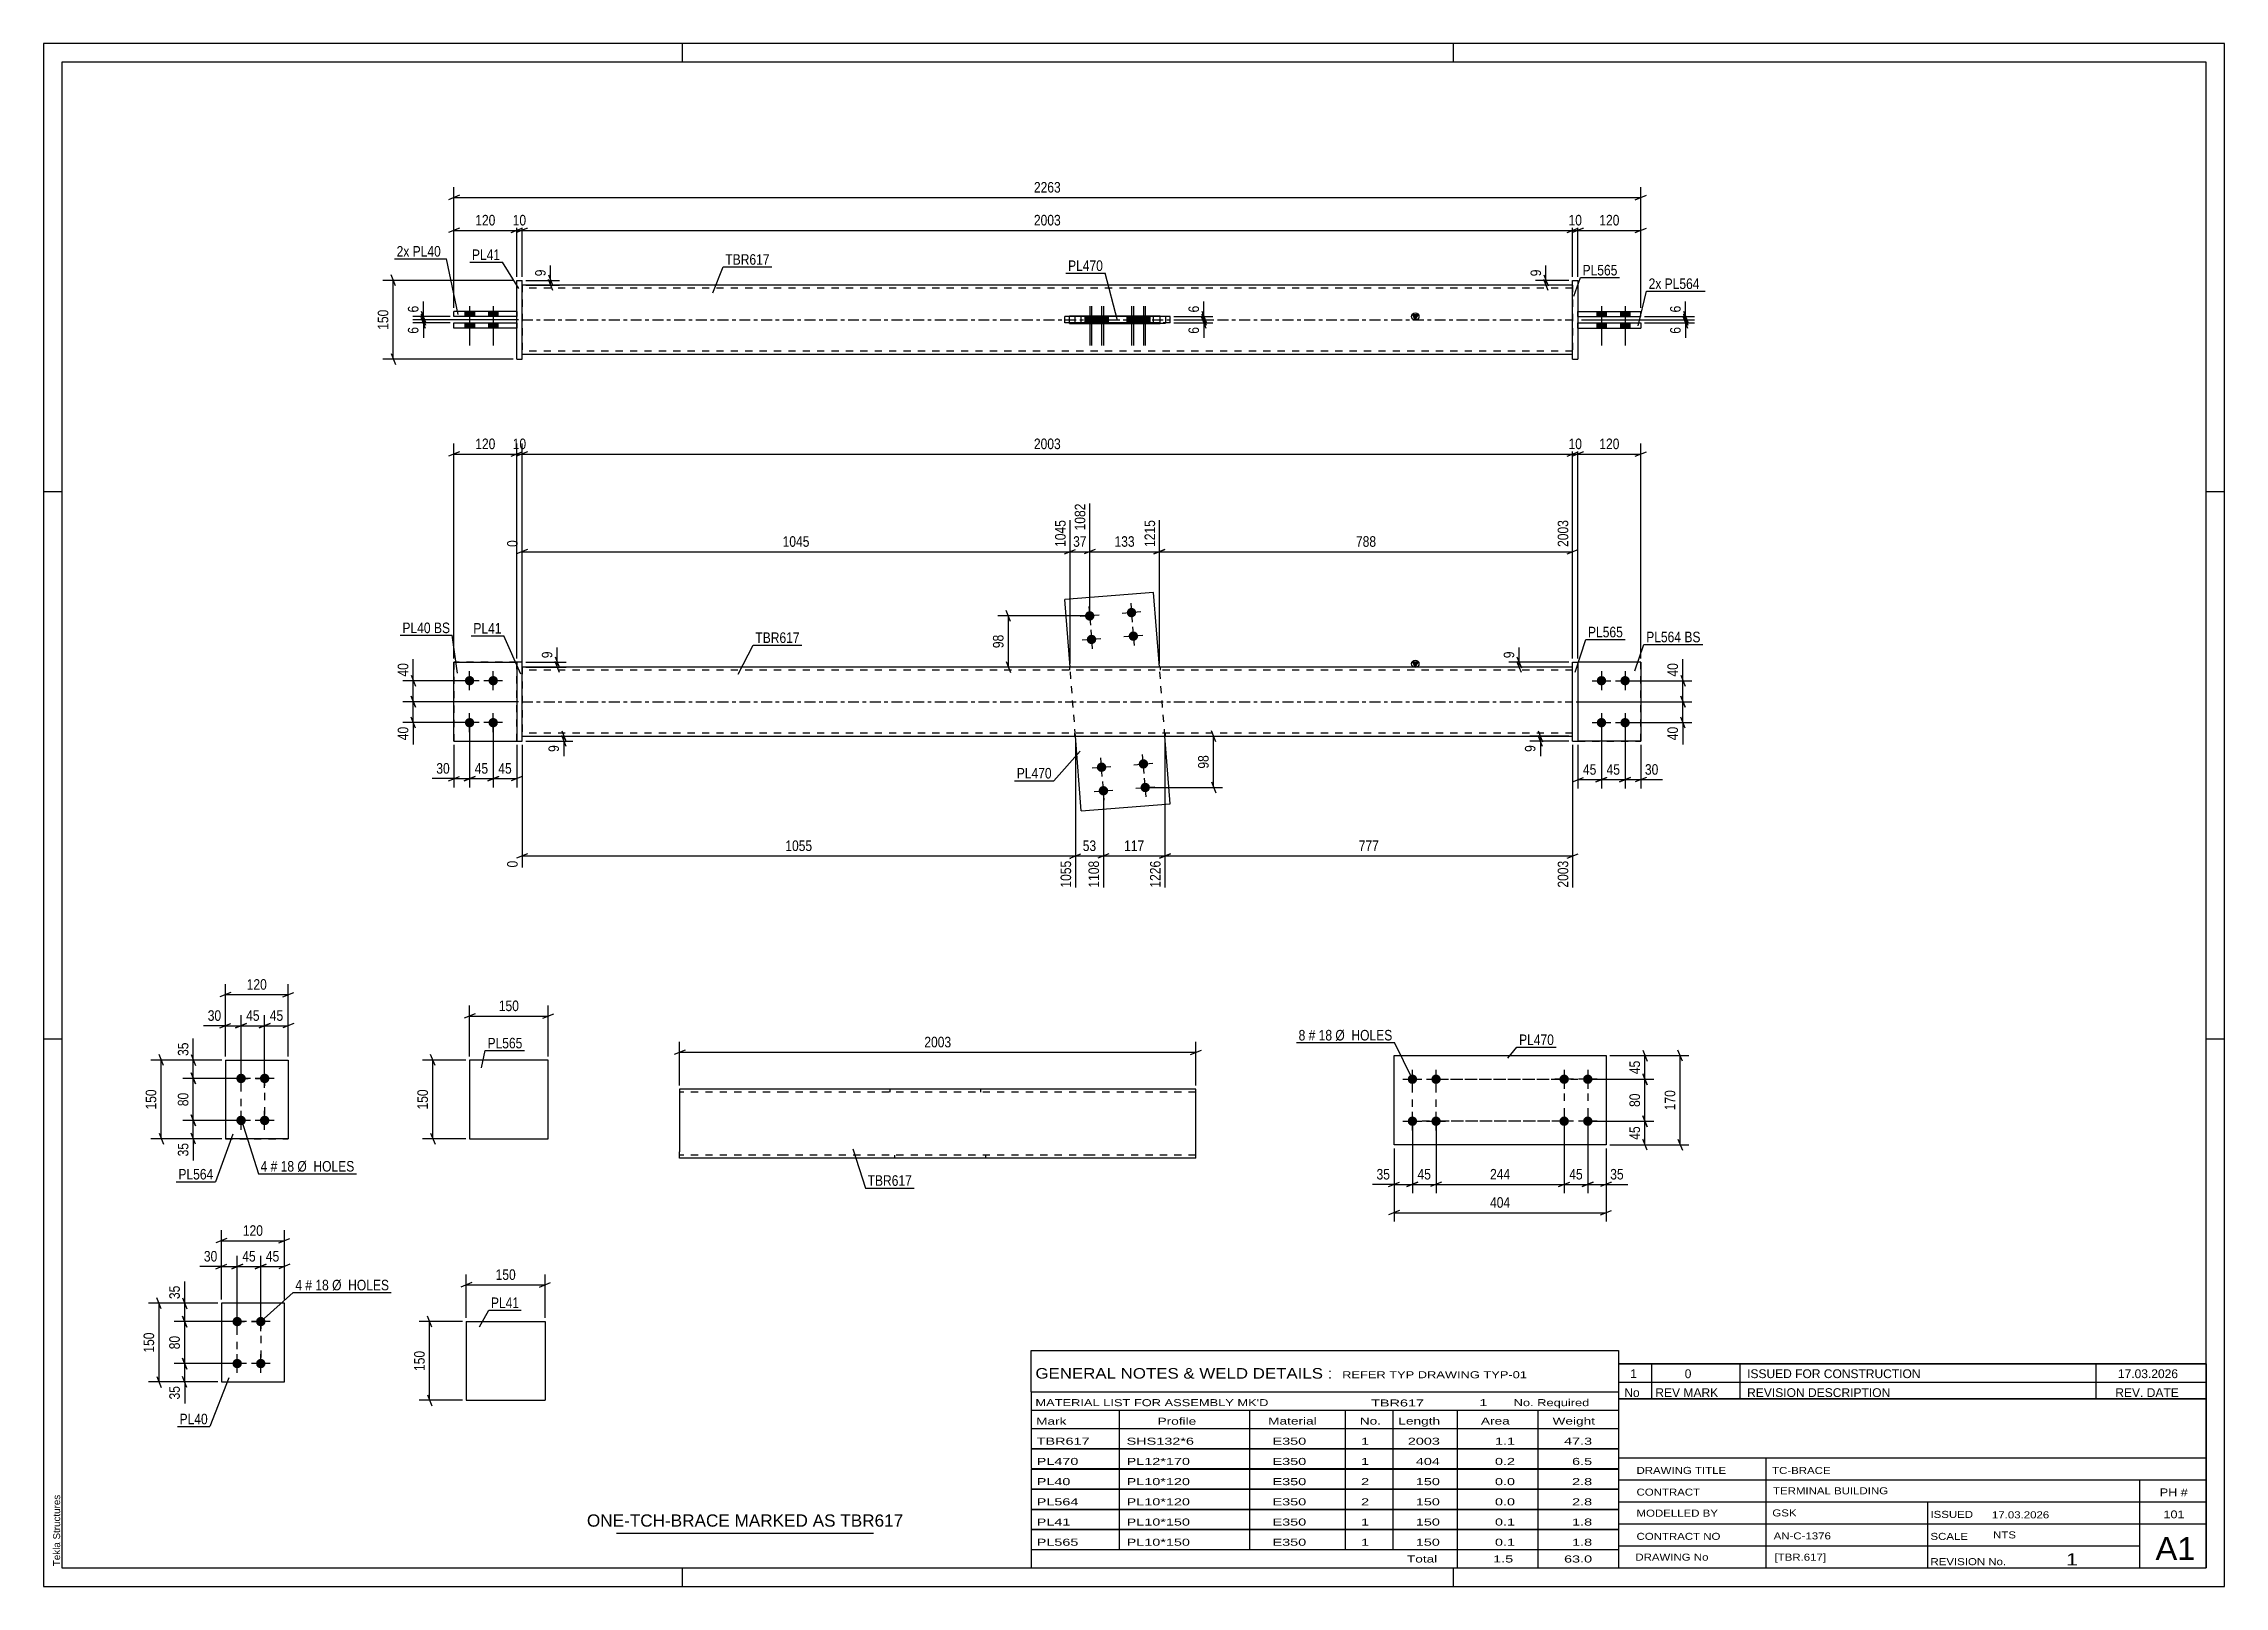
# Paper-space layout 'Layout1' of a CAD drawing. Header units: millimetres. Extents: x 0 to 594, y 0 to 420.
# The model-space entities are those that its viewports show. They can reach past a viewport. Long polylines and large blocks are cut down to what shows.
import ezdxf

# ---------------------------------------------------------------- set-up
doc = ezdxf.new("R2010")
doc.units = ezdxf.units.MM
doc.linetypes.add('DXK_LINE_DOT2', pattern=[3.9198, 1.9599, -1.9599])
doc.linetypes.add('DXK_LINE_DOT3', pattern=[5.9187, 2.979, -0.9799, 0.9799, -0.9799])
doc.layers.add('Viewport layer', color=7, linetype='Continuous', plot=False)
doc.styles.add('Arial', font='ARIAL.TTF', dxfattribs={"height": 0.2})
doc.styles.add('Arial Narrow', font='ARIALN.TTF', dxfattribs={"height": 0.2})

# ---------------------------------------------------------------- blocks, each defined once
blk = doc.blocks.new('Unknown-585759001-1127')
at = {"color": 5, "linetype": 'Continuous'}
for p, q in [((594, 420), (0, 420)), ((0, 420), (0, 0)), ((174, 415), (174, 420)), ((384, 415), (384, 420)), ((594, 0), (594, 420)), ((589, 415), (5, 415)), ((5, 415), (5, 5)), ((589, 5), (589, 415)), ((5, 298), (0, 298)), ((594, 298), (589, 298)), ((5, 149), (0, 149)), ((594, 149), (589, 149)), ((0, 0), (594, 0)), ((5, 5), (589, 5)), ((174, 0), (174, 5)), ((384, 0), (384, 5))]:
    blk.add_line(p, q, dxfattribs=at)
at = {"color": 174, "linetype": 'Continuous', "style": 'Arial'}
blk.add_text('Tekla Structures', height=1.9102, rotation=90, dxfattribs=at).set_placement((4.5, 5.5))
blk = doc.blocks.new('Bolt-585759001-1254 - 1218')
at = {"linetype": 'Continuous'}
for points in [[(52.73, 70.8, -1), (52.73, 73.37, -1)], [(59.15, 70.8, -1), (59.15, 73.37, -1)], [(52.73, 59.37, -1), (52.73, 61.94, -1)], [(59.15, 59.37, -1), (59.15, 61.94, -1)]]:
    blk.add_hatch(color=1, dxfattribs=at).paths.add_polyline_path(points)
at = {"color": 1, "linetype": 'Continuous'}
for p, q in [((55.3, 72.09), (50.15, 72.09)), ((52.73, 69.51), (52.73, 74.66)), ((61.73, 72.09), (56.58, 72.09)), ((59.15, 69.51), (59.15, 74.66)), ((55.3, 60.66), (50.15, 60.66)), ((52.73, 58.09), (52.73, 63.23)), ((61.73, 60.66), (56.58, 60.66)), ((59.15, 58.09), (59.15, 63.23))]:
    blk.add_line(p, q, dxfattribs=at)
blk = doc.blocks.new('Part-585759001-1269 - 1218')
at = {"color": 2, "linetype": 'Continuous'}
for p, q in [((65.58, 77.09), (48.44, 77.09)), ((48.44, 77.09), (48.44, 55.66)), ((65.58, 55.66), (65.58, 77.09)), ((48.44, 55.66), (65.58, 55.66))]:
    blk.add_line(p, q, dxfattribs=at)
blk = doc.blocks.new('Bolt-585759001-1565 - 1559')
at = {"linetype": 'Continuous'}
for points in [[(53.78, 139.56), (54.05, 139.53), (54.3, 139.45), (54.54, 139.31), (54.74, 139.13), (54.89, 138.92), (55, 138.67), (55.06, 138.41), (55.06, 138.14), (55, 137.88), (54.89, 137.63), (54.74, 137.41), (54.54, 137.23), (54.3, 137.1), (54.05, 137.02), (53.78, 136.99), (53.51, 137.02), (53.26, 137.1), (53.03, 137.23), (52.83, 137.41), (52.67, 137.63), (52.56, 137.88), (52.5, 138.14), (52.5, 138.41), (52.56, 138.67), (52.67, 138.92), (52.83, 139.13), (53.03, 139.31), (53.26, 139.45), (53.51, 139.53)], [(60.21, 139.56), (60.48, 139.53), (60.73, 139.45), (60.97, 139.31), (61.16, 139.13), (61.32, 138.92), (61.43, 138.67), (61.49, 138.41), (61.49, 138.14), (61.43, 137.88), (61.32, 137.63), (61.16, 137.41), (60.97, 137.23), (60.73, 137.1), (60.48, 137.02), (60.21, 136.99), (59.94, 137.02), (59.69, 137.1), (59.45, 137.23), (59.25, 137.41), (59.1, 137.63), (58.99, 137.88), (58.93, 138.14), (58.93, 138.41), (58.99, 138.67), (59.1, 138.92), (59.25, 139.13), (59.45, 139.31), (59.69, 139.45), (59.94, 139.53)], [(53.78, 128.13), (54.05, 128.1), (54.3, 128.02), (54.54, 127.89), (54.74, 127.71), (54.89, 127.49), (55, 127.24), (55.06, 126.98), (55.06, 126.71), (55, 126.45), (54.89, 126.2), (54.74, 125.99), (54.54, 125.81), (54.3, 125.67), (54.05, 125.59), (53.78, 125.56), (53.51, 125.59), (53.26, 125.67), (53.03, 125.81), (52.83, 125.99), (52.67, 126.2), (52.56, 126.45), (52.5, 126.71), (52.5, 126.98), (52.56, 127.24), (52.67, 127.49), (52.83, 127.71), (53.03, 127.89), (53.26, 128.02), (53.51, 128.1)], [(60.21, 128.13), (60.48, 128.1), (60.73, 128.02), (60.97, 127.89), (61.16, 127.71), (61.32, 127.49), (61.43, 127.24), (61.49, 126.98), (61.49, 126.71), (61.43, 126.45), (61.32, 126.2), (61.16, 125.99), (60.97, 125.81), (60.73, 125.67), (60.48, 125.59), (60.21, 125.56), (59.94, 125.59), (59.69, 125.67), (59.45, 125.81), (59.25, 125.99), (59.1, 126.2), (58.99, 126.45), (58.93, 126.71), (58.93, 126.98), (58.99, 127.24), (59.1, 127.49), (59.25, 127.71), (59.45, 127.89), (59.69, 128.02), (59.94, 128.1)]]:
    blk.add_hatch(color=1, dxfattribs=at).paths.add_polyline_path(points)
at = {"color": 1, "linetype": 'Continuous'}
for p, q in [((56.35, 138.27), (51.21, 138.27)), ((53.78, 135.7), (53.78, 140.85)), ((62.78, 138.27), (57.64, 138.27)), ((60.21, 135.7), (60.21, 140.85)), ((56.35, 126.85), (51.21, 126.85)), ((53.78, 124.27), (53.78, 129.42)), ((62.78, 126.85), (57.64, 126.85)), ((60.21, 124.27), (60.21, 129.42))]:
    blk.add_line(p, q, dxfattribs=at)
blk = doc.blocks.new('Part-585759001-1580 - 1559')
at = {"color": 2, "linetype": 'Continuous'}
for p, q in [((49.5, 143.27), (66.64, 143.27)), ((49.5, 143.27), (49.5, 121.85)), ((66.64, 143.27), (66.64, 143.27)), ((66.64, 143.27), (66.64, 121.85)), ((66.64, 121.85), (49.5, 121.85)), ((49.5, 121.85), (49.5, 121.85))]:
    blk.add_line(p, q, dxfattribs=at)
at = {"color": 7, "linetype": 'DXK_LINE_DOT2'}
for p, q in [((49.5, 143.27), (66.64, 143.27)), ((66.64, 143.27), (66.64, 143.27)), ((49.5, 121.85), (66.64, 121.85))]:
    blk.add_line(p, q, dxfattribs=at)
blk = doc.blocks.new('Part-585759001-1978 - 1917')
at = {"color": 7, "linetype": 'DXK_LINE_DOT2'}
for p, q in [((435.05, 251.57), (417.91, 251.57)), ((417.91, 251.57), (417.91, 230.14)), ((435.05, 230.14), (435.05, 251.57)), ((417.91, 230.14), (435.05, 230.14))]:
    blk.add_line(p, q, dxfattribs=at)
blk = doc.blocks.new('Part-585759001-1923 - 1917')
at = {"color": 2, "linetype": 'Continuous'}
for p, q in [((435.05, 251.57), (417.91, 251.57)), ((435.05, 251.57), (435.05, 230.14)), ((435.05, 230.14), (417.91, 230.14))]:
    blk.add_line(p, q, dxfattribs=at)
at = {"color": 7, "linetype": 'DXK_LINE_DOT2'}
blk.add_line((417.91, 251.57), (417.91, 230.14), dxfattribs=at)
blk = doc.blocks.new('Bolt-585759001-1925 - 1917')
at = {"linetype": 'Continuous'}
for points in [[(286.88, 222.91, -1), (289.45, 223.11, -1)], [(298.28, 223.8, -1), (300.84, 224, -1)], [(287.39, 216.5, -1), (289.95, 216.7, -1)], [(298.78, 217.39, -1), (301.35, 217.59, -1)]]:
    blk.add_hatch(color=1, dxfattribs=at).paths.add_polyline_path(points)
at = {"color": 1, "linetype": 'Continuous'}
for p, q in [((299.76, 221.34), (299.36, 226.47)), ((285.6, 222.8), (290.73, 223.21)), ((288.37, 220.44), (287.97, 225.57)), ((297, 223.7), (302.12, 224.1)), ((300.27, 214.93), (299.86, 220.06)), ((286.11, 216.4), (291.23, 216.8)), ((288.87, 214.03), (288.47, 219.16)), ((297.5, 217.29), (302.63, 217.69))]:
    blk.add_line(p, q, dxfattribs=at)
blk = doc.blocks.new('Bolt-585759001-1926 - 1917')
at = {"linetype": 'Continuous'}
for points in [[(286.21, 264.31, -1), (283.65, 264.11, -1)], [(297.6, 265.21, -1), (295.04, 265.01, -1)], [(286.71, 257.9, -1), (284.15, 257.7, -1)], [(298.11, 258.8, -1), (295.54, 258.6, -1)]]:
    blk.add_hatch(color=1, dxfattribs=at).paths.add_polyline_path(points)
at = {"color": 1, "linetype": 'Continuous'}
for p, q in [((296.12, 267.67), (296.52, 262.54)), ((287.49, 264.41), (282.36, 264.01)), ((284.73, 266.77), (285.13, 261.65)), ((298.89, 265.31), (293.76, 264.9)), ((288, 258), (282.87, 257.6)), ((285.23, 260.37), (285.63, 255.24)), ((299.39, 258.9), (294.26, 258.5)), ((296.62, 261.26), (297.03, 256.13))]:
    blk.add_line(p, q, dxfattribs=at)
blk = doc.blocks.new('Part-585759001-1943 - 1917')
at = {"color": 2, "linetype": 'Continuous'}
for p, q in [((302.34, 270.59), (278.13, 268.69)), ((279.57, 250.28), (278.13, 268.69)), ((303.94, 250.28), (302.34, 270.59)), ((282.65, 211.11), (281.06, 231.42)), ((306.86, 213.01), (305.42, 231.42)), ((282.65, 211.11), (306.86, 213.01))]:
    blk.add_line(p, q, dxfattribs=at)
at = {"color": 7, "linetype": 'DXK_LINE_DOT2'}
for p, q in [((281.06, 231.42), (279.57, 250.28)), ((305.42, 231.42), (303.94, 250.28))]:
    blk.add_line(p, q, dxfattribs=at)
blk = doc.blocks.new('Bolt-585759001-1927 - 1917')
at = {"linetype": 'Continuous'}
for points in [[(116.03, 245.28, -1), (116.03, 247.85, -1)], [(122.46, 245.28, -1), (122.46, 247.85, -1)], [(116.03, 233.85, -1), (116.03, 236.42, -1)], [(122.46, 233.85, -1), (122.46, 236.42, -1)]]:
    blk.add_hatch(color=1, dxfattribs=at).paths.add_polyline_path(points)
at = {"color": 1, "linetype": 'Continuous'}
for p, q in [((118.6, 246.57), (113.46, 246.57)), ((116.03, 243.99), (116.03, 249.14)), ((125.03, 246.57), (119.89, 246.57)), ((122.46, 243.99), (122.46, 249.14)), ((116.03, 232.57), (116.03, 237.71)), ((122.46, 232.57), (122.46, 237.71)), ((118.6, 235.14), (113.46, 235.14)), ((125.03, 235.14), (119.89, 235.14))]:
    blk.add_line(p, q, dxfattribs=at)
blk = doc.blocks.new('Bolt-585759001-1928 - 1917')
at = {"linetype": 'Continuous'}
for points in [[(424.33, 247.85, -1), (424.33, 245.28, -1)], [(430.76, 247.85, -1), (430.76, 245.28, -1)], [(424.33, 236.42, -1), (424.33, 233.85, -1)], [(430.76, 236.42, -1), (430.76, 233.85, -1)]]:
    blk.add_hatch(color=1, dxfattribs=at).paths.add_polyline_path(points)
at = {"color": 1, "linetype": 'Continuous'}
for p, q in [((421.76, 246.57), (426.91, 246.57)), ((424.33, 249.14), (424.33, 243.99)), ((428.19, 246.57), (433.33, 246.57)), ((430.76, 249.14), (430.76, 243.99)), ((424.33, 237.71), (424.33, 232.57)), ((430.76, 237.71), (430.76, 232.57)), ((421.76, 235.14), (426.91, 235.14)), ((428.19, 235.14), (433.33, 235.14))]:
    blk.add_line(p, q, dxfattribs=at)
blk = doc.blocks.new('Part-585759001-1958 - 1917')
at = {"color": 2, "linetype": 'Continuous'}
for p, q in [((130.32, 251.57), (128.89, 251.57)), ((128.89, 251.57), (128.89, 230.14)), ((130.32, 230.14), (130.32, 251.57)), ((128.89, 230.14), (130.32, 230.14))]:
    blk.add_line(p, q, dxfattribs=at)
blk = doc.blocks.new('Part-585759001-1963 - 1917')
at = {"color": 7, "linetype": 'DXK_LINE_DOT2'}
for p, q in [((128.89, 251.57), (111.74, 251.57)), ((111.74, 251.57), (111.74, 230.14)), ((128.89, 230.14), (128.89, 251.57)), ((111.74, 230.14), (128.89, 230.14))]:
    blk.add_line(p, q, dxfattribs=at)
blk = doc.blocks.new('Part-585759001-1968 - 1917')
at = {"color": 2, "linetype": 'Continuous'}
for p, q in [((111.74, 230.14), (111.74, 251.57)), ((111.74, 251.57), (128.89, 251.57)), ((111.74, 230.14), (128.89, 230.14))]:
    blk.add_line(p, q, dxfattribs=at)
at = {"color": 7, "linetype": 'DXK_LINE_DOT2'}
blk.add_line((128.89, 230.14), (128.89, 251.57), dxfattribs=at)
blk = doc.blocks.new('Part-585759001-1973 - 1917')
at = {"color": 2, "linetype": 'Continuous'}
for p, q in [((416.48, 251.57), (417.91, 251.57)), ((416.48, 230.14), (416.48, 251.57)), ((417.91, 251.57), (417.91, 230.14)), ((416.48, 230.14), (416.48, 230.14)), ((416.48, 230.14), (417.91, 230.14))]:
    blk.add_line(p, q, dxfattribs=at)
at = {"color": 7, "linetype": 'DXK_LINE_DOT2'}
for p, q in [((416.48, 251.57), (417.91, 251.57)), ((416.48, 230.14), (417.91, 230.14))]:
    blk.add_line(p, q, dxfattribs=at)
blk = doc.blocks.new('Part-585759001-1984 - 1917')
at = {"linetype": 'Continuous'}
blk.add_hatch(color=2, dxfattribs=at).paths.add_polyline_path([(373.62, 250.28), (372.82, 251.68), (374.42, 251.68)])
at = {"color": 2, "linetype": 'Continuous'}
for p, q in [((416.48, 250.28), (130.32, 250.28)), ((373.62, 250.28), (372.82, 251.68)), ((372.82, 251.68), (374.42, 251.68)), ((374.42, 251.68), (373.62, 250.28)), ((130.32, 231.42), (416.48, 231.42))]:
    blk.add_line(p, q, dxfattribs=at)
at = {"color": 7, "linetype": 'DXK_LINE_DOT2'}
for p, q in [((130.32, 250.28), (130.32, 231.42)), ((279.43, 250.28), (279.43, 249.42)), ((304.15, 250.28), (304.15, 249.42)), ((416.48, 231.42), (416.48, 250.28)), ((416.48, 249.42), (130.32, 249.42)), ((416.48, 232.28), (130.32, 232.28)), ((280.85, 231.42), (280.85, 232.28)), ((305.56, 231.42), (305.56, 232.28))]:
    blk.add_line(p, q, dxfattribs=at)
at = {"color": 7, "linetype": 'DXK_LINE_DOT3'}
blk.add_line((130.32, 240.85), (416.48, 240.85), dxfattribs=at)
at = {"color": 2, "linetype": 'Continuous'}
blk.add_circle((373.62, 251.18), 1, dxfattribs=at)
blk = doc.blocks.new('Part-585759001-2460 - 2437')
at = {"color": 2, "linetype": 'Continuous'}
for p, q in [((416.48, 355.54), (416.48, 355.54)), ((416.48, 334.11), (416.48, 355.54)), ((416.48, 355.54), (417.91, 355.54)), ((417.91, 355.54), (417.91, 355.54)), ((417.91, 355.54), (417.91, 334.11)), ((416.48, 334.11), (417.91, 334.11)), ((416.48, 334.11), (416.48, 334.11)), ((417.91, 334.11), (417.91, 334.11))]:
    blk.add_line(p, q, dxfattribs=at)
at = {"color": 7, "linetype": 'DXK_LINE_DOT2'}
for p, q in [((416.48, 355.54), (417.91, 355.54)), ((416.48, 334.11), (417.91, 334.11)), ((417.91, 334.11), (417.91, 334.11))]:
    blk.add_line(p, q, dxfattribs=at)
blk = doc.blocks.new('Bolt-585759001-2444 - 2437')
at = {"linetype": 'Continuous'}
for points in [[(425.62, 347.11), (423.05, 347.11), (423.05, 345.69), (425.62, 345.69)], [(425.62, 347.11), (423.05, 347.11), (423.05, 345.69), (425.62, 345.69)], [(432.05, 347.11), (429.48, 347.11), (429.48, 345.69), (432.05, 345.69)], [(432.05, 347.11), (429.48, 347.11), (429.48, 345.69), (432.05, 345.69)], [(425.62, 343.97), (423.05, 343.97), (423.05, 342.54), (425.62, 342.54)], [(425.62, 343.97), (423.05, 343.97), (423.05, 342.54), (425.62, 342.54)], [(432.05, 343.97), (429.48, 343.97), (429.48, 342.54), (432.05, 342.54)], [(432.05, 343.97), (429.48, 343.97), (429.48, 342.54), (432.05, 342.54)]]:
    blk.add_hatch(color=1, dxfattribs=at).paths.add_polyline_path(points)
at = {"color": 1, "linetype": 'Continuous'}
for p, q in [((423.05, 347.11), (423.05, 345.69)), ((423.05, 347.11), (423.05, 345.69)), ((424.33, 348.54), (424.33, 337.83)), ((424.33, 348.54), (424.33, 337.83)), ((425.62, 347.11), (425.62, 345.69)), ((425.62, 347.11), (425.62, 345.69)), ((429.48, 347.11), (429.48, 345.69)), ((429.48, 347.11), (429.48, 345.69)), ((430.76, 348.54), (430.76, 337.83)), ((430.76, 348.54), (430.76, 337.83)), ((432.05, 347.11), (432.05, 345.69)), ((432.05, 347.11), (432.05, 345.69)), ((423.05, 343.97), (423.05, 342.54)), ((423.05, 343.97), (423.05, 342.54)), ((425.62, 343.97), (425.62, 342.54)), ((425.62, 343.97), (425.62, 342.54)), ((429.48, 343.97), (429.48, 342.54)), ((429.48, 343.97), (429.48, 342.54)), ((432.05, 343.97), (432.05, 342.54)), ((432.05, 343.97), (432.05, 342.54))]:
    blk.add_line(p, q, dxfattribs=at)
blk = doc.blocks.new('Bolt-585759001-2445 - 2437')
at = {"linetype": 'Continuous'}
for points in [[(114.74, 345.69), (117.32, 345.69), (117.32, 347.11), (114.74, 347.11)], [(114.74, 345.69), (117.32, 345.69), (117.32, 347.11), (114.74, 347.11)], [(121.17, 345.69), (123.74, 345.69), (123.74, 347.11), (121.17, 347.11)], [(121.17, 345.69), (123.74, 345.69), (123.74, 347.11), (121.17, 347.11)], [(114.74, 342.54), (117.32, 342.54), (117.32, 343.97), (114.74, 343.97)], [(114.74, 342.54), (117.32, 342.54), (117.32, 343.97), (114.74, 343.97)], [(121.17, 342.54), (123.74, 342.54), (123.74, 343.97), (121.17, 343.97)], [(121.17, 342.54), (123.74, 342.54), (123.74, 343.97), (121.17, 343.97)]]:
    blk.add_hatch(color=1, dxfattribs=at).paths.add_polyline_path(points)
at = {"color": 1, "linetype": 'Continuous'}
for p, q in [((114.74, 347.11), (114.74, 345.69)), ((114.74, 347.11), (114.74, 345.69)), ((116.03, 348.54), (116.03, 337.83)), ((116.03, 348.54), (116.03, 337.83)), ((117.32, 347.11), (117.32, 345.69)), ((117.32, 347.11), (117.32, 345.69)), ((121.17, 347.11), (121.17, 345.69)), ((121.17, 347.11), (121.17, 345.69)), ((122.46, 348.54), (122.46, 337.83)), ((122.46, 348.54), (122.46, 337.83)), ((123.74, 347.11), (123.74, 345.69)), ((123.74, 347.11), (123.74, 345.69)), ((114.74, 343.97), (114.74, 342.54)), ((114.74, 343.97), (114.74, 342.54)), ((117.32, 343.97), (117.32, 342.54)), ((117.32, 343.97), (117.32, 342.54)), ((121.17, 343.97), (121.17, 342.54)), ((121.17, 343.97), (121.17, 342.54)), ((123.74, 343.97), (123.74, 342.54)), ((123.74, 343.97), (123.74, 342.54))]:
    blk.add_line(p, q, dxfattribs=at)
blk = doc.blocks.new('Part-585759001-2450 - 2437')
at = {"color": 2, "linetype": 'Continuous'}
for p, q in [((278.13, 343.97), (278.13, 345.69)), ((304.15, 345.69), (278.13, 345.69)), ((302.34, 343.97), (302.34, 345.69)), ((304.15, 343.97), (278.13, 343.97))]:
    blk.add_line(p, q, dxfattribs=at)
at = {"color": 7, "linetype": 'DXK_LINE_DOT2'}
for p, q in [((282.65, 343.97), (282.65, 345.69)), ((306.86, 345.69), (304.15, 345.69)), ((306.86, 343.97), (306.86, 345.69)), ((306.86, 343.97), (304.15, 343.97))]:
    blk.add_line(p, q, dxfattribs=at)
blk = doc.blocks.new('Part-585759001-2455 - 2437')
at = {"color": 2, "linetype": 'Continuous'}
for p, q in [((111.74, 343.97), (128.89, 343.97)), ((111.74, 342.54), (111.74, 343.97)), ((128.89, 342.54), (111.74, 342.54)), ((128.89, 343.97), (128.89, 342.54))]:
    blk.add_line(p, q, dxfattribs=at)
blk = doc.blocks.new('Bolt-585759001-2461 - 2437')
at = {"linetype": 'Continuous'}
for points in [[(286.88, 343.97), (289.45, 343.97), (289.45, 345.69), (286.88, 345.69)], [(287.38, 343.97), (289.96, 343.97), (289.96, 345.69), (287.38, 345.69)], [(298.27, 343.97), (300.85, 343.97), (300.85, 345.69), (298.27, 345.69)], [(298.78, 343.97), (301.35, 343.97), (301.35, 345.69), (298.78, 345.69)]]:
    blk.add_hatch(color=1, dxfattribs=at).paths.add_polyline_path(points)
at = {"color": 1, "linetype": 'Continuous'}
for p, q in [((286.88, 345.69), (286.88, 343.97)), ((287.38, 345.69), (287.38, 343.97)), ((288.17, 348.54), (288.17, 337.83)), ((288.67, 348.54), (288.67, 337.83)), ((289.45, 345.69), (289.45, 343.97)), ((289.96, 345.69), (289.96, 343.97)), ((298.27, 345.69), (298.27, 343.97)), ((298.78, 345.69), (298.78, 343.97)), ((299.56, 348.54), (299.56, 337.83)), ((300.06, 348.54), (300.06, 337.83)), ((300.85, 345.69), (300.85, 343.97)), ((301.35, 345.69), (301.35, 343.97))]:
    blk.add_line(p, q, dxfattribs=at)
blk = doc.blocks.new('Bolt-585759001-2462 - 2437')
at = {"linetype": 'Continuous'}
for points in [[(286.21, 345.69), (283.64, 345.69), (283.64, 343.97), (286.21, 343.97)], [(286.72, 345.69), (284.15, 345.69), (284.15, 343.97), (286.72, 343.97)], [(297.61, 345.69), (295.04, 345.69), (295.04, 343.97), (297.61, 343.97)], [(298.11, 345.69), (295.54, 345.69), (295.54, 343.97), (298.11, 343.97)]]:
    blk.add_hatch(color=1, dxfattribs=at).paths.add_polyline_path(points)
at = {"color": 1, "linetype": 'Continuous'}
for p, q in [((283.64, 345.69), (283.64, 343.97)), ((284.15, 345.69), (284.15, 343.97)), ((284.93, 348.54), (284.93, 337.83)), ((285.43, 348.54), (285.43, 337.83)), ((286.21, 345.69), (286.21, 343.97)), ((286.72, 345.69), (286.72, 343.97)), ((295.04, 345.69), (295.04, 343.97)), ((295.54, 345.69), (295.54, 343.97)), ((296.32, 348.54), (296.32, 337.83)), ((296.83, 348.54), (296.83, 337.83)), ((297.61, 345.69), (297.61, 343.97)), ((298.11, 345.69), (298.11, 343.97))]:
    blk.add_line(p, q, dxfattribs=at)
blk = doc.blocks.new('Part-585759001-2472 - 2437')
at = {"linetype": 'Continuous'}
blk.add_hatch(color=2, dxfattribs=at).paths.add_polyline_path([(373.62, 344.83), (372.82, 346.23), (374.42, 346.23)])
at = {"color": 2, "linetype": 'Continuous'}
for p, q in [((416.48, 354.26), (130.32, 354.26)), ((279.43, 345.83), (279.43, 345.69)), ((304.15, 345.83), (279.43, 345.83)), ((280.85, 345.69), (280.85, 345.83)), ((304.15, 343.83), (304.15, 345.83)), ((373.62, 344.83), (372.82, 346.23)), ((372.82, 346.23), (374.42, 346.23)), ((374.42, 346.23), (373.62, 344.83)), ((279.43, 343.83), (279.43, 343.97)), ((279.43, 343.83), (304.15, 343.83)), ((280.85, 343.83), (280.85, 343.97)), ((416.48, 335.4), (130.32, 335.4))]:
    blk.add_line(p, q, dxfattribs=at)
at = {"color": 7, "linetype": 'DXK_LINE_DOT2'}
for p, q in [((130.32, 354.26), (130.32, 335.4)), ((416.48, 353.4), (130.32, 353.4)), ((416.48, 354.26), (416.48, 335.4)), ((279.43, 343.97), (279.43, 345.83)), ((280.85, 345.83), (280.85, 343.97)), ((304.15, 345.83), (305.56, 345.83)), ((305.56, 345.83), (305.56, 343.83)), ((305.56, 343.83), (304.15, 343.83)), ((416.48, 336.26), (130.32, 336.26))]:
    blk.add_line(p, q, dxfattribs=at)
at = {"color": 7, "linetype": 'DXK_LINE_DOT3'}
blk.add_line((130.32, 344.83), (416.48, 344.83), dxfattribs=at)
at = {"color": 2, "linetype": 'Continuous'}
blk.add_circle((373.62, 345.73), 1, dxfattribs=at)
blk = doc.blocks.new('Part-585759001-2477 - 2437')
at = {"color": 2, "linetype": 'Continuous'}
for p, q in [((417.91, 343.97), (435.05, 343.97)), ((417.91, 342.54), (417.91, 343.97)), ((417.91, 342.54), (417.91, 342.54)), ((417.91, 342.54), (435.05, 342.54)), ((435.05, 343.97), (435.05, 342.54))]:
    blk.add_line(p, q, dxfattribs=at)
at = {"color": 7, "linetype": 'DXK_LINE_DOT2'}
for p, q in [((417.91, 343.97), (435.05, 343.97)), ((417.91, 342.54), (435.05, 342.54))]:
    blk.add_line(p, q, dxfattribs=at)
blk = doc.blocks.new('Part-585759001-2482 - 2437')
at = {"color": 2, "linetype": 'Continuous'}
for p, q in [((417.91, 347.11), (435.05, 347.11)), ((417.91, 345.69), (417.91, 347.11)), ((417.91, 345.69), (417.91, 345.69)), ((417.91, 345.69), (435.05, 345.69)), ((435.05, 345.69), (435.05, 347.11))]:
    blk.add_line(p, q, dxfattribs=at)
at = {"color": 7, "linetype": 'DXK_LINE_DOT2'}
for p, q in [((417.91, 347.11), (435.05, 347.11)), ((417.91, 345.69), (435.05, 345.69))]:
    blk.add_line(p, q, dxfattribs=at)
blk = doc.blocks.new('Part-585759001-2487 - 2437')
at = {"color": 2, "linetype": 'Continuous'}
for p, q in [((128.89, 347.11), (111.74, 347.11)), ((111.74, 345.69), (111.74, 347.11)), ((128.89, 345.69), (111.74, 345.69)), ((128.89, 347.11), (128.89, 345.69))]:
    blk.add_line(p, q, dxfattribs=at)
blk = doc.blocks.new('Part-585759001-2492 - 2437')
at = {"color": 2, "linetype": 'Continuous'}
for p, q in [((128.89, 334.11), (128.89, 355.54)), ((128.89, 355.54), (130.32, 355.54)), ((130.32, 334.11), (130.32, 355.54)), ((128.89, 334.11), (130.32, 334.11))]:
    blk.add_line(p, q, dxfattribs=at)
blk = doc.blocks.new('Part-585759001-2714 - 2708')
at = {"color": 2, "linetype": 'Continuous'}
for p, q in [((115.14, 72.09), (136.57, 72.09)), ((115.14, 72.09), (115.14, 50.66)), ((136.57, 72.09), (136.57, 50.66)), ((115.14, 50.66), (136.57, 50.66))]:
    blk.add_line(p, q, dxfattribs=at)
blk = doc.blocks.new('Part-585759001-1535 - 1519')
at = {"color": 2, "linetype": 'Continuous'}
for p, q in [((137.45, 143.27), (116.02, 143.27)), ((116.02, 143.27), (116.02, 121.85)), ((137.45, 121.85), (137.45, 143.27)), ((116.02, 121.85), (137.45, 121.85))]:
    blk.add_line(p, q, dxfattribs=at)
blk = doc.blocks.new('Part-585759001-1425 - 1408')
at = {"color": 2, "linetype": 'Continuous'}
for p, q in [((201.81, 135.4), (173.24, 135.4)), ((173.24, 135.4), (173.24, 118.26)), ((285.18, 135.4), (201.91, 135.4)), ((313.85, 135.4), (285.28, 135.4)), ((313.85, 116.55), (313.85, 135.4)), ((173.24, 117.05), (173.24, 118.26)), ((173.24, 116.68), (173.24, 117.05)), ((173.24, 116.55), (173.24, 116.68)), ((201.81, 116.55), (173.24, 116.55)), ((285.18, 116.55), (201.91, 116.55)), ((313.85, 116.55), (285.28, 116.55))]:
    blk.add_line(p, q, dxfattribs=at)
at = {"color": 7, "linetype": 'DXK_LINE_DOT2'}
for p, q in [((201.81, 134.55), (173.24, 134.55)), ((285.18, 134.55), (201.91, 134.55)), ((230.48, 135.4), (230.48, 134.55)), ((255.2, 135.4), (255.2, 134.55)), ((313.85, 134.55), (285.28, 134.55)), ((173.24, 117.6), (173.24, 118.26)), ((173.24, 117.05), (173.24, 117.93)), ((173.24, 117.4), (173.24, 117.47)), ((173.24, 117.4), (173.24, 117.47)), ((201.81, 117.4), (173.24, 117.4)), ((173.24, 116.55), (173.24, 116.55)), ((285.18, 117.4), (201.91, 117.4)), ((231.9, 116.55), (231.9, 117.4)), ((256.61, 116.55), (256.61, 117.4)), ((313.85, 117.4), (285.28, 117.4)), ((313.85, 117.4), (313.85, 117.47))]:
    blk.add_line(p, q, dxfattribs=at)
blk = doc.blocks.new('Part-585759001-3995 - 3992')
at = {"color": 2, "linetype": 'Continuous'}
for p, q in [((367.84, 144.49), (425.6, 144.49)), ((367.84, 120.21), (367.84, 144.49)), ((425.6, 144.49), (425.6, 120.21)), ((425.6, 120.21), (367.84, 120.21))]:
    blk.add_line(p, q, dxfattribs=at)
blk = doc.blocks.new('Bolt-585759001-3996 - 3992')
at = {"linetype": 'Continuous'}
for points in [[(414.17, 136.78, -1), (414.17, 139.35, -1)], [(420.6, 136.78, -1), (420.6, 139.35, -1)], [(414.17, 125.35, -1), (414.17, 127.92, -1)], [(420.6, 125.35, -1), (420.6, 127.92, -1)]]:
    blk.add_hatch(color=1, dxfattribs=at).paths.add_polyline_path(points)
at = {"color": 1, "linetype": 'Continuous'}
for p, q in [((416.74, 138.07), (411.6, 138.07)), ((414.17, 140.64), (414.17, 135.49)), ((423.17, 138.07), (418.03, 138.07)), ((420.6, 140.64), (420.6, 135.49)), ((416.74, 126.64), (411.6, 126.64)), ((414.17, 129.21), (414.17, 124.07)), ((423.17, 126.64), (418.03, 126.64)), ((420.6, 129.21), (420.6, 124.07))]:
    blk.add_line(p, q, dxfattribs=at)
blk = doc.blocks.new('Bolt-585759001-3997 - 3992')
at = {"linetype": 'Continuous'}
for points in [[(372.84, 139.35, -1), (372.84, 136.78, -1)], [(379.27, 139.35, -1), (379.27, 136.78, -1)], [(372.84, 127.92, -1), (372.84, 125.35, -1)], [(379.27, 127.92, -1), (379.27, 125.35, -1)]]:
    blk.add_hatch(color=1, dxfattribs=at).paths.add_polyline_path(points)
at = {"color": 1, "linetype": 'Continuous'}
for p, q in [((370.27, 138.07), (375.41, 138.07)), ((372.84, 135.49), (372.84, 140.64)), ((376.69, 138.07), (381.84, 138.07)), ((379.27, 135.49), (379.27, 140.64)), ((370.27, 126.64), (375.41, 126.64)), ((372.84, 124.07), (372.84, 129.21)), ((376.69, 126.64), (381.84, 126.64)), ((379.27, 124.07), (379.27, 129.21))]:
    blk.add_line(p, q, dxfattribs=at)
blk = doc.blocks.new('Rectangle-585759001-1391 - 1218')
at = {"color": 1, "linetype": 'DXK_LINE_DOT2'}
blk.add_lwpolyline([(52.73, 72.09), (59.15, 72.09), (59.15, 60.66), (52.73, 60.66), (52.73, 72.09)], close=True, dxfattribs=at)
blk = doc.blocks.new('Rectangle-585759001-1695 - 1559')
at = {"color": 1, "linetype": 'DXK_LINE_DOT2'}
blk.add_lwpolyline([(53.78, 138.27), (60.21, 138.27), (60.21, 126.85), (53.78, 126.85), (53.78, 138.27)], close=True, dxfattribs=at)
blk = doc.blocks.new('Rectangle-585759001-4212 - 3992')
at = {"color": 1, "linetype": 'DXK_LINE_DOT2'}
blk.add_lwpolyline([(372.84, 138.07), (420.6, 138.07), (420.6, 126.64), (372.84, 126.64), (372.84, 138.07)], close=True, dxfattribs=at)
blk = doc.blocks.new('Rectangle-585759001-4222 - 3992')
at = {"color": 1, "linetype": 'DXK_LINE_DOT2'}
blk.add_lwpolyline([(379.27, 138.07), (414.17, 138.07), (414.17, 126.64), (379.27, 126.64), (379.27, 138.07)], close=True, dxfattribs=at)
blk = doc.blocks.new('StraightDimension-585759001-1272 - 1218')
at = {"color": 7, "linetype": 'Continuous'}
for p, q in [((48.44, 78.09), (48.44, 96.94)), ((65.58, 78.09), (65.58, 96.94)), ((49.94, 94.69), (46.94, 93.49)), ((48.44, 94.09), (65.58, 94.09)), ((64.08, 93.49), (67.08, 94.69))]:
    blk.add_line(p, q, dxfattribs=at)
at = {"color": 0}
blk.add_wipeout([(60.35, 94.84), (60.35, 99.04), (53.67, 99.04), (53.67, 94.84)], dxfattribs=at)
at = {"color": 3, "style": 'Arial Narrow'}
blk.add_text('120', height=2.863, dxfattribs=at).set_placement((54.27, 95.44))
blk = doc.blocks.new('StraightDimension-585759001-1297 - 1218')
at = {"color": 7, "linetype": 'Continuous'}
for p, q in [((32.04, 75.59), (30.84, 78.59)), ((47.44, 77.09), (28.59, 77.09)), ((31.44, 55.66), (31.44, 77.09)), ((47.44, 55.66), (28.59, 55.66)), ((30.84, 57.16), (32.04, 54.16))]:
    blk.add_line(p, q, dxfattribs=at)
at = {"color": 0}
blk.add_wipeout([(30.69, 69.71), (26.49, 69.71), (26.49, 63.03), (30.69, 63.03)], dxfattribs=at)
at = {"color": 3, "style": 'Arial Narrow'}
blk.add_text('150', height=2.863, rotation=90.00021, dxfattribs=at).set_placement((30.09, 63.63))
blk = doc.blocks.new('StraightDimension-585759001-1315 - 1218')
at = {"color": 7, "linetype": 'Continuous'}
for p, q in [((51.73, 60.66), (35.59, 60.66)), ((37.84, 62.16), (39.04, 59.16)), ((38.44, 55.66), (38.44, 60.66)), ((47.44, 55.66), (35.59, 55.66)), ((39.04, 54.16), (37.84, 57.16))]:
    blk.add_line(p, q, dxfattribs=at)
at = {"color": 0}
blk.add_wipeout([(37.69, 55.13), (33.49, 55.13), (33.49, 50.28), (37.69, 50.28)], dxfattribs=at)
at = {"color": 7, "linetype": 'Continuous'}
blk.add_line((38.44, 55.66), (38.44, 49.75), dxfattribs=at)
blk.add_line((38.44, 55.66), (38.44, 49.75), dxfattribs=at)
at = {"color": 3, "style": 'Arial Narrow'}
blk.add_text('35', height=2.863, rotation=90.00021, dxfattribs=at).set_placement((37.09, 50.88))
blk = doc.blocks.new('StraightDimension-585759001-1328 - 1218')
at = {"color": 7, "linetype": 'Continuous'}
for p, q in [((51.73, 72.09), (35.59, 72.09)), ((37.84, 73.59), (39.04, 70.59)), ((38.44, 60.66), (38.44, 72.09)), ((51.73, 60.66), (35.59, 60.66)), ((39.04, 59.16), (37.84, 62.16))]:
    blk.add_line(p, q, dxfattribs=at)
at = {"color": 0}
blk.add_wipeout([(37.69, 68.8), (33.49, 68.8), (33.49, 63.94), (37.69, 63.94)], dxfattribs=at)
at = {"color": 3, "style": 'Arial Narrow'}
blk.add_text('80', height=2.863, rotation=90.00021, dxfattribs=at).set_placement((37.09, 64.54))
blk = doc.blocks.new('StraightDimension-585759001-1338 - 1218')
at = {"color": 7, "linetype": 'Continuous'}
for p, q in [((37.84, 78.59), (39.04, 75.59)), ((47.44, 77.09), (35.59, 77.09)), ((51.73, 72.09), (35.59, 72.09)), ((39.04, 70.59), (37.84, 73.59)), ((38.44, 72.09), (38.44, 77.09))]:
    blk.add_line(p, q, dxfattribs=at)
at = {"color": 0}
blk.add_wipeout([(37.69, 82.47), (33.49, 82.47), (33.49, 77.61), (37.69, 77.61)], dxfattribs=at)
at = {"color": 7, "linetype": 'Continuous'}
blk.add_line((38.44, 77.09), (38.44, 82.99), dxfattribs=at)
blk.add_line((38.44, 77.09), (38.44, 82.99), dxfattribs=at)
at = {"color": 3, "style": 'Arial Narrow'}
blk.add_text('35', height=2.863, rotation=90.00021, dxfattribs=at).set_placement((37.09, 78.21))
blk = doc.blocks.new('StraightDimension-585759001-1352 - 1218')
at = {"color": 7, "linetype": 'Continuous'}
for p, q in [((48.44, 78.09), (48.44, 89.94)), ((52.73, 73.09), (52.73, 89.94)), ((46.94, 86.49), (49.94, 87.69)), ((48.44, 87.09), (52.73, 87.09)), ((54.23, 87.69), (51.23, 86.49))]:
    blk.add_line(p, q, dxfattribs=at)
at = {"color": 0}
blk.add_wipeout([(47.92, 87.84), (47.92, 92.04), (43.06, 92.04), (43.06, 87.84)], dxfattribs=at)
at = {"color": 7, "linetype": 'Continuous'}
blk.add_line((48.44, 87.09), (42.53, 87.09), dxfattribs=at)
blk.add_line((48.44, 87.09), (42.53, 87.09), dxfattribs=at)
at = {"color": 3, "style": 'Arial Narrow'}
blk.add_text('30', height=2.863, dxfattribs=at).set_placement((43.66, 88.44))
blk = doc.blocks.new('StraightDimension-585759001-1365 - 1218')
at = {"color": 7, "linetype": 'Continuous'}
for p, q in [((52.73, 73.09), (52.73, 89.94)), ((59.15, 73.09), (59.15, 89.94)), ((51.23, 86.49), (54.23, 87.69)), ((52.73, 87.09), (59.15, 87.09)), ((60.65, 87.69), (57.65, 86.49))]:
    blk.add_line(p, q, dxfattribs=at)
at = {"color": 0}
blk.add_wipeout([(58.37, 87.84), (58.37, 92.04), (53.51, 92.04), (53.51, 87.84)], dxfattribs=at)
at = {"color": 3, "style": 'Arial Narrow'}
blk.add_text('45', height=2.863, dxfattribs=at).set_placement((54.11, 88.44))
blk = doc.blocks.new('StraightDimension-585759001-1375 - 1218')
at = {"color": 7, "linetype": 'Continuous'}
for p, q in [((59.15, 73.09), (59.15, 89.94)), ((65.58, 78.09), (65.58, 89.94)), ((57.65, 86.49), (60.65, 87.69)), ((59.15, 87.09), (65.58, 87.09)), ((67.08, 87.69), (64.08, 86.49))]:
    blk.add_line(p, q, dxfattribs=at)
at = {"color": 0}
blk.add_wipeout([(64.8, 87.84), (64.8, 92.04), (59.94, 92.04), (59.94, 87.84)], dxfattribs=at)
at = {"color": 3, "style": 'Arial Narrow'}
blk.add_text('45', height=2.863, dxfattribs=at).set_placement((60.54, 88.44))
blk = doc.blocks.new('StraightDimension-585759001-1605 - 1559')
at = {"color": 7, "linetype": 'Continuous'}
for p, q in [((52.78, 126.85), (37.93, 126.85)), ((40.18, 128.35), (41.38, 125.35)), ((40.78, 121.85), (40.78, 126.85)), ((48.5, 121.85), (37.93, 121.85)), ((41.38, 120.35), (40.18, 123.35))]:
    blk.add_line(p, q, dxfattribs=at)
at = {"color": 0}
blk.add_wipeout([(40.03, 121.32), (35.83, 121.32), (35.83, 116.46), (40.03, 116.46)], dxfattribs=at)
at = {"color": 7, "linetype": 'Continuous'}
blk.add_line((40.78, 121.85), (40.78, 115.94), dxfattribs=at)
blk.add_line((40.78, 121.85), (40.78, 115.94), dxfattribs=at)
at = {"color": 3, "style": 'Arial Narrow'}
blk.add_text('35', height=2.863, rotation=90.00021, dxfattribs=at).set_placement((39.43, 117.06))
blk = doc.blocks.new('StraightDimension-585759001-1582 - 1559')
at = {"color": 7, "linetype": 'Continuous'}
for p, q in [((48.5, 143.27), (37.93, 143.27)), ((40.18, 144.77), (41.38, 141.77)), ((40.78, 138.27), (40.78, 143.27)), ((52.78, 138.27), (37.93, 138.27)), ((41.38, 136.77), (40.18, 139.77))]:
    blk.add_line(p, q, dxfattribs=at)
at = {"color": 0}
blk.add_wipeout([(40.03, 148.66), (35.83, 148.66), (35.83, 143.8), (40.03, 143.8)], dxfattribs=at)
at = {"color": 7, "linetype": 'Continuous'}
blk.add_line((40.78, 143.27), (40.78, 149.18), dxfattribs=at)
blk.add_line((40.78, 143.27), (40.78, 149.18), dxfattribs=at)
at = {"color": 3, "style": 'Arial Narrow'}
blk.add_text('35', height=2.863, rotation=90.00021, dxfattribs=at).set_placement((39.43, 144.4))
blk = doc.blocks.new('StraightDimension-585759001-1595 - 1559')
at = {"color": 7, "linetype": 'Continuous'}
for p, q in [((52.78, 138.27), (37.93, 138.27)), ((40.18, 139.77), (41.38, 136.77)), ((40.78, 126.85), (40.78, 138.27)), ((52.78, 126.85), (37.93, 126.85)), ((41.38, 125.35), (40.18, 128.35))]:
    blk.add_line(p, q, dxfattribs=at)
at = {"color": 0}
blk.add_wipeout([(40.03, 134.99), (35.83, 134.99), (35.83, 130.13), (40.03, 130.13)], dxfattribs=at)
at = {"color": 3, "style": 'Arial Narrow'}
blk.add_text('80', height=2.863, rotation=90.00021, dxfattribs=at).set_placement((39.43, 130.73))
blk = doc.blocks.new('StraightDimension-585759001-1619 - 1559')
at = {"color": 7, "linetype": 'Continuous'}
for p, q in [((48.5, 143.27), (29.18, 143.27)), ((32.63, 141.77), (31.43, 144.77)), ((32.03, 121.85), (32.03, 143.27)), ((48.5, 121.85), (29.18, 121.85)), ((31.43, 123.35), (32.63, 120.35))]:
    blk.add_line(p, q, dxfattribs=at)
at = {"color": 0}
blk.add_wipeout([(31.28, 135.9), (27.08, 135.9), (27.08, 129.22), (31.28, 129.22)], dxfattribs=at)
at = {"color": 3, "style": 'Arial Narrow'}
blk.add_text('150', height=2.863, rotation=90.00021, dxfattribs=at).set_placement((30.68, 129.82))
blk = doc.blocks.new('StraightDimension-585759001-1636 - 1559')
at = {"color": 7, "linetype": 'Continuous'}
for p, q in [((60.21, 139.27), (60.21, 155.47)), ((66.64, 144.27), (66.64, 155.47)), ((58.71, 152.02), (61.71, 153.22)), ((60.21, 152.62), (66.64, 152.62)), ((68.14, 153.22), (65.14, 152.02))]:
    blk.add_line(p, q, dxfattribs=at)
at = {"color": 0}
blk.add_wipeout([(65.85, 153.37), (65.85, 157.57), (61, 157.57), (61, 153.37)], dxfattribs=at)
at = {"color": 3, "style": 'Arial Narrow'}
blk.add_text('45', height=2.863, dxfattribs=at).set_placement((61.6, 153.97))
blk = doc.blocks.new('StraightDimension-585759001-1652 - 1559')
at = {"color": 7, "linetype": 'Continuous'}
for p, q in [((53.78, 139.27), (53.78, 155.47)), ((60.21, 139.27), (60.21, 155.47)), ((52.28, 152.02), (55.28, 153.22)), ((53.78, 152.62), (60.21, 152.62)), ((61.71, 153.22), (58.71, 152.02))]:
    blk.add_line(p, q, dxfattribs=at)
at = {"color": 0}
blk.add_wipeout([(59.42, 153.37), (59.42, 157.57), (54.57, 157.57), (54.57, 153.37)], dxfattribs=at)
at = {"color": 3, "style": 'Arial Narrow'}
blk.add_text('45', height=2.863, dxfattribs=at).set_placement((55.17, 153.97))
blk = doc.blocks.new('StraightDimension-585759001-1662 - 1559')
at = {"color": 7, "linetype": 'Continuous'}
for p, q in [((49.5, 144.27), (49.5, 155.47)), ((53.78, 139.27), (53.78, 155.47)), ((48, 152.02), (51, 153.22)), ((49.5, 152.62), (53.78, 152.62)), ((55.28, 153.22), (52.28, 152.02))]:
    blk.add_line(p, q, dxfattribs=at)
at = {"color": 0}
blk.add_wipeout([(48.97, 153.37), (48.97, 157.57), (44.11, 157.57), (44.11, 153.37)], dxfattribs=at)
at = {"color": 7, "linetype": 'Continuous'}
blk.add_line((49.5, 152.62), (43.59, 152.62), dxfattribs=at)
blk.add_line((49.5, 152.62), (43.59, 152.62), dxfattribs=at)
at = {"color": 3, "style": 'Arial Narrow'}
blk.add_text('30', height=2.863, dxfattribs=at).set_placement((44.71, 153.97))
blk = doc.blocks.new('StraightDimension-585759001-1676 - 1559')
at = {"color": 7, "linetype": 'Continuous'}
for p, q in [((51, 161.69), (48, 160.49)), ((49.5, 144.27), (49.5, 163.94)), ((49.5, 161.09), (66.64, 161.09)), ((65.14, 160.49), (68.14, 161.69)), ((66.64, 144.27), (66.64, 163.94))]:
    blk.add_line(p, q, dxfattribs=at)
at = {"color": 0}
blk.add_wipeout([(61.41, 161.84), (61.41, 166.04), (54.72, 166.04), (54.72, 161.84)], dxfattribs=at)
at = {"color": 3, "style": 'Arial Narrow'}
blk.add_text('120', height=2.863, dxfattribs=at).set_placement((55.32, 162.44))
blk = doc.blocks.new('StraightDimension-585759001-2059 - 1917')
at = {"color": 7, "linetype": 'Continuous'}
for p, q in [((116.03, 234.14), (116.03, 217.51)), ((122.46, 234.14), (122.46, 217.51)), ((114.53, 219.31), (117.53, 220.51)), ((116.03, 219.91), (122.46, 219.91)), ((123.96, 220.51), (120.96, 219.31))]:
    blk.add_line(p, q, dxfattribs=at)
at = {"color": 0}
blk.add_wipeout([(121.67, 220.66), (121.67, 224.86), (116.82, 224.86), (116.82, 220.66)], dxfattribs=at)
at = {"color": 3, "style": 'Arial Narrow'}
blk.add_text('45', height=2.863, dxfattribs=at).set_placement((117.42, 221.26))
blk = doc.blocks.new('StraightDimension-585759001-2018 - 1917')
at = {"color": 7, "linetype": 'Continuous'}
for p, q in [((284.93, 265.21), (284.93, 294.8)), ((303.94, 251.28), (303.94, 290.3)), ((286.43, 282.28), (283.43, 281.08)), ((284.93, 281.68), (303.94, 281.68)), ((302.44, 281.08), (305.44, 282.28))]:
    blk.add_line(p, q, dxfattribs=at)
at = {"color": 0}
blk.add_wipeout([(297.77, 282.43), (297.77, 286.63), (291.09, 286.63), (291.09, 282.43)], dxfattribs=at)
at = {"color": 0, "linetype": 'Continuous'}
blk.add_wipeout([(303.34, 290.9), (299.14, 290.9), (299.14, 282.38), (303.34, 282.38)], dxfattribs=at)
at = {"color": 3, "style": 'Arial Narrow'}
blk.add_text('133', height=2.863, dxfattribs=at).set_placement((291.69, 283.03))
at = {"color": 3, "linetype": 'Continuous', "style": 'Arial Narrow'}
blk.add_text('1215', height=2.863, rotation=90.00021, dxfattribs=at).set_placement((302.74, 282.98))
blk = doc.blocks.new('StraightDimension-585759001-2246 - 1917')
at = {"color": 7, "linetype": 'Continuous'}
for p, q in [((431.76, 246.57), (448.91, 246.57)), ((445.91, 248.07), (447.11, 245.07)), ((446.51, 240.85), (446.51, 246.57)), ((417.48, 240.85), (448.91, 240.85)), ((447.11, 239.35), (445.91, 242.35))]:
    blk.add_line(p, q, dxfattribs=at)
at = {"color": 0}
blk.add_wipeout([(445.76, 251.95), (441.56, 251.95), (441.56, 247.09), (445.76, 247.09)], dxfattribs=at)
at = {"color": 7, "linetype": 'Continuous'}
blk.add_line((446.51, 246.57), (446.51, 252.47), dxfattribs=at)
blk.add_line((446.51, 246.57), (446.51, 252.47), dxfattribs=at)
at = {"color": 3, "style": 'Arial Narrow'}
blk.add_text('40', height=2.863, rotation=90.00021, dxfattribs=at).set_placement((445.16, 247.69))
blk = doc.blocks.new('StraightDimension-585759001-2166 - 1917')
at = {"color": 7, "linetype": 'Continuous'}
for p, q in [((129.32, 240.85), (97.83, 240.85)), ((100.08, 242.35), (101.28, 239.35)), ((100.68, 235.14), (100.68, 240.85)), ((115.03, 235.14), (97.83, 235.14)), ((101.28, 233.64), (100.08, 236.64))]:
    blk.add_line(p, q, dxfattribs=at)
at = {"color": 0}
blk.add_wipeout([(99.93, 234.61), (95.73, 234.61), (95.73, 229.76), (99.93, 229.76)], dxfattribs=at)
at = {"color": 7, "linetype": 'Continuous'}
blk.add_line((100.68, 235.14), (100.68, 229.23), dxfattribs=at)
blk.add_line((100.68, 235.14), (100.68, 229.23), dxfattribs=at)
at = {"color": 3, "style": 'Arial Narrow'}
blk.add_text('40', height=2.863, rotation=90.00021, dxfattribs=at).set_placement((99.33, 230.36))
blk = doc.blocks.new('StraightDimension-585759001-2189 - 1917')
at = {"color": 7, "linetype": 'Continuous'}
for p, q in [((424.33, 234.14), (424.33, 217.22)), ((417.91, 229.14), (417.91, 217.22)), ((416.41, 219.02), (419.41, 220.22)), ((425.83, 220.22), (422.83, 219.02)), ((417.91, 219.62), (424.33, 219.62))]:
    blk.add_line(p, q, dxfattribs=at)
at = {"color": 0}
blk.add_wipeout([(423.55, 220.37), (423.55, 224.57), (418.69, 224.57), (418.69, 220.37)], dxfattribs=at)
at = {"color": 3, "style": 'Arial Narrow'}
blk.add_text('45', height=2.863, dxfattribs=at).set_placement((419.29, 220.97))
blk = doc.blocks.new('StraightDimension-585759001-2351 - 1917')
at = {"color": 7, "linetype": 'Continuous'}
for p, q in [((128.89, 252.57), (128.89, 311.11)), ((130.32, 252.57), (130.32, 311.11)), ((127.39, 307.66), (130.39, 308.86)), ((131.82, 308.86), (128.82, 307.66)), ((128.89, 308.26), (130.32, 308.26))]:
    blk.add_line(p, q, dxfattribs=at)
at = {"color": 0}
blk.add_wipeout([(132.03, 309.01), (132.03, 313.21), (127.17, 313.21), (127.17, 309.01)], dxfattribs=at)
at = {"color": 3, "style": 'Arial Narrow'}
blk.add_text('10', height=2.863, dxfattribs=at).set_placement((127.77, 309.61))
blk = doc.blocks.new('StraightDimension-585759001-2080 - 1917')
at = {"color": 7, "linetype": 'Continuous'}
for p, q in [((305.42, 230.42), (305.42, 190.23)), ((416.48, 229.14), (416.48, 190.23)), ((306.92, 199.45), (303.92, 198.25)), ((305.42, 198.85), (416.48, 198.85)), ((414.98, 198.25), (417.98, 199.45))]:
    blk.add_line(p, q, dxfattribs=at)
at = {"color": 0}
blk.add_wipeout([(364.29, 199.6), (364.29, 203.8), (357.61, 203.8), (357.61, 199.6)], dxfattribs=at)
at = {"color": 0, "linetype": 'Continuous'}
blk.add_wipeout([(415.88, 198.15), (411.68, 198.15), (411.68, 189.63), (415.88, 189.63)], dxfattribs=at)
at = {"color": 3, "style": 'Arial Narrow'}
blk.add_text('777', height=2.863, dxfattribs=at).set_placement((358.21, 200.2))
at = {"color": 3, "linetype": 'Continuous', "style": 'Arial Narrow'}
blk.add_text('2003', height=2.863, rotation=90.00021, dxfattribs=at).set_placement((415.28, 190.23))
blk = doc.blocks.new('StraightDimension-585759001-2066 - 1917')
at = {"color": 7, "linetype": 'Continuous'}
for p, q in [((122.46, 234.14), (122.46, 217.51)), ((128.89, 229.14), (128.89, 217.51)), ((120.96, 219.31), (123.96, 220.51)), ((122.46, 219.91), (128.89, 219.91)), ((130.39, 220.51), (127.39, 219.31))]:
    blk.add_line(p, q, dxfattribs=at)
at = {"color": 0}
blk.add_wipeout([(128.1, 220.66), (128.1, 224.86), (123.25, 224.86), (123.25, 220.66)], dxfattribs=at)
at = {"color": 3, "style": 'Arial Narrow'}
blk.add_text('45', height=2.863, dxfattribs=at).set_placement((123.85, 221.26))
blk = doc.blocks.new('StraightDimension-585759001-2133 - 1917')
at = {"color": 7, "linetype": 'Continuous'}
for p, q in [((141.12, 232.92), (142.32, 229.92)), ((131.32, 231.42), (144.12, 231.42)), ((131.32, 230.14), (144.12, 230.14)), ((142.32, 228.64), (141.12, 231.64)), ((141.72, 230.14), (141.72, 231.42))]:
    blk.add_line(p, q, dxfattribs=at)
at = {"color": 0}
blk.add_wipeout([(140.97, 229.61), (136.77, 229.61), (136.77, 226.58), (140.97, 226.58)], dxfattribs=at)
at = {"color": 7, "linetype": 'Continuous'}
blk.add_line((141.72, 230.14), (141.72, 226.06), dxfattribs=at)
blk.add_line((141.72, 230.14), (141.72, 226.06), dxfattribs=at)
at = {"color": 3, "style": 'Arial Narrow'}
blk.add_text('9', height=2.86, rotation=90.00021, dxfattribs=at).set_placement((140.37, 227.18))
blk = doc.blocks.new('StraightDimension-585759001-2342 - 1917')
at = {"color": 7, "linetype": 'Continuous'}
for p, q in [((130.32, 252.57), (130.32, 311.11)), ((416.48, 252.57), (416.48, 311.11)), ((131.82, 308.86), (128.82, 307.66)), ((130.32, 308.26), (416.48, 308.26)), ((414.98, 307.66), (417.98, 308.86))]:
    blk.add_line(p, q, dxfattribs=at)
at = {"color": 0}
blk.add_wipeout([(277.65, 309.01), (277.65, 313.21), (269.14, 313.21), (269.14, 309.01)], dxfattribs=at)
at = {"color": 3, "style": 'Arial Narrow'}
blk.add_text('2003', height=2.863, dxfattribs=at).set_placement((269.74, 309.61))
blk = doc.blocks.new('StraightDimension-585759001-2002 - 1917')
at = {"color": 7, "linetype": 'Continuous'}
for p, q in [((284.93, 265.21), (284.93, 294.8)), ((279.57, 251.28), (279.57, 290.3)), ((278.07, 281.08), (281.07, 282.28)), ((279.57, 281.68), (284.93, 281.68)), ((286.43, 282.28), (283.43, 281.08))]:
    blk.add_line(p, q, dxfattribs=at)
at = {"color": 0}
blk.add_wipeout([(284.68, 282.43), (284.68, 286.63), (279.82, 286.63), (279.82, 282.43)], dxfattribs=at)
at = {"color": 0, "linetype": 'Continuous'}
blk.add_wipeout([(284.33, 295.4), (280.13, 295.4), (280.13, 286.88), (284.33, 286.88)], dxfattribs=at)
at = {"color": 3, "linetype": 'Continuous', "style": 'Arial Narrow'}
blk.add_text('1082', height=2.863, rotation=90.00021, dxfattribs=at).set_placement((283.73, 287.48))
at = {"color": 3, "style": 'Arial Narrow'}
blk.add_text('37', height=2.863, dxfattribs=at).set_placement((280.42, 283.03))
blk = doc.blocks.new('StraightDimension-585759001-2142 - 1917')
at = {"color": 7, "linetype": 'Continuous'}
for p, q in [((131.32, 251.57), (142.31, 251.57)), ((131.32, 250.28), (142.31, 250.28)), ((139.31, 253.07), (140.51, 250.07)), ((140.51, 248.78), (139.31, 251.78)), ((139.91, 250.28), (139.91, 251.57))]:
    blk.add_line(p, q, dxfattribs=at)
at = {"color": 0}
blk.add_wipeout([(139.16, 255.12), (134.96, 255.12), (134.96, 252.09), (139.16, 252.09)], dxfattribs=at)
at = {"color": 7, "linetype": 'Continuous'}
blk.add_line((139.91, 251.57), (139.91, 255.64), dxfattribs=at)
blk.add_line((139.91, 251.57), (139.91, 255.64), dxfattribs=at)
at = {"color": 3, "style": 'Arial Narrow'}
blk.add_text('9', height=2.86, rotation=90.00021, dxfattribs=at).set_placement((138.56, 252.69))
blk = doc.blocks.new('StraightDimension-585759001-2120 - 1917')
at = {"color": 7, "linetype": 'Continuous'}
for p, q in [((130.32, 229.14), (130.32, 195.72)), ((281.06, 230.42), (281.06, 190.23)), ((131.82, 199.45), (128.82, 198.25)), ((130.32, 198.85), (281.06, 198.85)), ((279.56, 198.25), (282.56, 199.45))]:
    blk.add_line(p, q, dxfattribs=at)
at = {"color": 0}
blk.add_wipeout([(209.94, 199.6), (209.94, 203.8), (201.43, 203.8), (201.43, 199.6)], dxfattribs=at)
at = {"color": 0, "linetype": 'Continuous'}
for points in [[(129.72, 198.15), (125.52, 198.15), (125.52, 195.12), (129.72, 195.12)], [(280.46, 198.15), (276.26, 198.15), (276.26, 189.63), (280.46, 189.63)]]:
    blk.add_wipeout(points, dxfattribs=at)
at = {"color": 3, "style": 'Arial Narrow'}
blk.add_text('1055', height=2.863, dxfattribs=at).set_placement((202.03, 200.2))
at = {"color": 3, "linetype": 'Continuous', "style": 'Arial Narrow'}
for s, height, p in [('0', 2.86, (129.12, 195.72)), ('1055', 2.863, (279.86, 190.23))]:
    blk.add_text(s, height=height, rotation=90.00021, dxfattribs=at).set_placement(p)
blk = doc.blocks.new('StraightDimension-585759001-1986 - 1917')
at = {"color": 7, "linetype": 'Continuous'}
for p, q in [((279.57, 251.28), (279.57, 290.3)), ((131.82, 282.28), (128.82, 281.08)), ((130.32, 251.28), (130.32, 284.81)), ((130.32, 281.68), (279.57, 281.68)), ((278.07, 281.08), (281.07, 282.28))]:
    blk.add_line(p, q, dxfattribs=at)
at = {"color": 0, "linetype": 'Continuous'}
for points in [[(129.72, 285.41), (125.52, 285.41), (125.52, 282.38), (129.72, 282.38)], [(278.97, 290.9), (274.77, 290.9), (274.77, 282.38), (278.97, 282.38)]]:
    blk.add_wipeout(points, dxfattribs=at)
at = {"color": 0}
blk.add_wipeout([(209.2, 282.43), (209.2, 286.63), (200.69, 286.63), (200.69, 282.43)], dxfattribs=at)
at = {"color": 3, "style": 'Arial Narrow'}
blk.add_text('1045', height=2.863, dxfattribs=at).set_placement((201.29, 283.03))
at = {"color": 3, "linetype": 'Continuous', "style": 'Arial Narrow'}
for s, height, p in [('1045', 2.863, (278.37, 282.98)), ('0', 2.86, (129.12, 282.98))]:
    blk.add_text(s, height=height, rotation=90.00021, dxfattribs=at).set_placement(p)
blk = doc.blocks.new('StraightDimension-585759001-2034 - 1917')
at = {"color": 7, "linetype": 'Continuous'}
for p, q in [((303.94, 251.28), (303.94, 290.3)), ((416.48, 252.57), (416.48, 290.3)), ((305.44, 282.28), (302.44, 281.08)), ((303.94, 281.68), (416.48, 281.68)), ((414.98, 281.08), (417.98, 282.28))]:
    blk.add_line(p, q, dxfattribs=at)
at = {"color": 0}
blk.add_wipeout([(363.55, 282.43), (363.55, 286.63), (356.86, 286.63), (356.86, 282.43)], dxfattribs=at)
at = {"color": 0, "linetype": 'Continuous'}
blk.add_wipeout([(415.88, 290.9), (411.68, 290.9), (411.68, 282.38), (415.88, 282.38)], dxfattribs=at)
at = {"color": 3, "style": 'Arial Narrow'}
blk.add_text('788', height=2.863, dxfattribs=at).set_placement((357.46, 283.03))
at = {"color": 3, "linetype": 'Continuous', "style": 'Arial Narrow'}
blk.add_text('2003', height=2.863, rotation=90.00021, dxfattribs=at).set_placement((415.28, 282.98))
blk = doc.blocks.new('StraightDimension-585759001-2049 - 1917')
at = {"color": 7, "linetype": 'Continuous'}
for p, q in [((116.03, 234.14), (116.03, 217.51)), ((111.74, 229.14), (111.74, 217.51)), ((110.24, 219.31), (113.24, 220.51)), ((111.74, 219.91), (116.03, 219.91)), ((117.53, 220.51), (114.53, 219.31))]:
    blk.add_line(p, q, dxfattribs=at)
at = {"color": 0}
blk.add_wipeout([(111.22, 220.66), (111.22, 224.86), (106.36, 224.86), (106.36, 220.66)], dxfattribs=at)
at = {"color": 7, "linetype": 'Continuous'}
blk.add_line((111.74, 219.91), (105.84, 219.91), dxfattribs=at)
blk.add_line((111.74, 219.91), (105.84, 219.91), dxfattribs=at)
at = {"color": 3, "style": 'Arial Narrow'}
blk.add_text('30', height=2.863, dxfattribs=at).set_placement((106.96, 221.26))
blk = doc.blocks.new('StraightDimension-585759001-2092 - 1917')
at = {"color": 7, "linetype": 'Continuous'}
for p, q in [((305.42, 230.42), (305.42, 190.23)), ((288.67, 215.6), (288.67, 190.23)), ((290.17, 199.45), (287.17, 198.25)), ((288.67, 198.85), (305.42, 198.85)), ((303.92, 198.25), (306.92, 199.45))]:
    blk.add_line(p, q, dxfattribs=at)
at = {"color": 0}
blk.add_wipeout([(300.39, 199.6), (300.39, 203.8), (293.7, 203.8), (293.7, 199.6)], dxfattribs=at)
at = {"color": 0, "linetype": 'Continuous'}
blk.add_wipeout([(304.82, 198.15), (300.62, 198.15), (300.62, 189.63), (304.82, 189.63)], dxfattribs=at)
at = {"color": 3, "style": 'Arial Narrow'}
blk.add_text('117', height=2.863, dxfattribs=at).set_placement((294.3, 200.2))
at = {"color": 3, "linetype": 'Continuous', "style": 'Arial Narrow'}
blk.add_text('1226', height=2.863, rotation=90.00021, dxfattribs=at).set_placement((304.22, 190.23))
blk = doc.blocks.new('StraightDimension-585759001-2106 - 1917')
at = {"color": 7, "linetype": 'Continuous'}
for p, q in [((281.06, 230.42), (281.06, 190.23)), ((288.67, 215.6), (288.67, 190.23)), ((279.56, 198.25), (282.56, 199.45)), ((281.06, 198.85), (288.67, 198.85)), ((290.17, 199.45), (287.17, 198.25))]:
    blk.add_line(p, q, dxfattribs=at)
at = {"color": 0}
blk.add_wipeout([(287.29, 199.6), (287.29, 203.8), (282.44, 203.8), (282.44, 199.6)], dxfattribs=at)
at = {"color": 0, "linetype": 'Continuous'}
blk.add_wipeout([(288.07, 198.15), (283.87, 198.15), (283.87, 189.63), (288.07, 189.63)], dxfattribs=at)
at = {"color": 3, "style": 'Arial Narrow'}
blk.add_text('53', height=2.863, dxfattribs=at).set_placement((283.04, 200.2))
at = {"color": 3, "linetype": 'Continuous', "style": 'Arial Narrow'}
blk.add_text('1108', height=2.863, rotation=90.00021, dxfattribs=at).set_placement((287.47, 190.23))
blk = doc.blocks.new('StraightDimension-585759001-2215 - 1917')
at = {"color": 7, "linetype": 'Continuous'}
for p, q in [((430.76, 234.14), (430.76, 217.22)), ((435.05, 229.14), (435.05, 217.22)), ((429.26, 219.02), (432.26, 220.22)), ((436.55, 220.22), (433.55, 219.02)), ((430.76, 219.62), (435.05, 219.62))]:
    blk.add_line(p, q, dxfattribs=at)
at = {"color": 0}
blk.add_wipeout([(440.43, 220.37), (440.43, 224.57), (435.57, 224.57), (435.57, 220.37)], dxfattribs=at)
at = {"color": 7, "linetype": 'Continuous'}
blk.add_line((435.05, 219.62), (440.95, 219.62), dxfattribs=at)
blk.add_line((435.05, 219.62), (440.95, 219.62), dxfattribs=at)
at = {"color": 3, "style": 'Arial Narrow'}
blk.add_text('30', height=2.863, dxfattribs=at).set_placement((436.17, 220.97))
blk = doc.blocks.new('StraightDimension-585759001-2151 - 1917')
at = {"color": 7, "linetype": 'Continuous'}
for p, q in [((115.03, 246.57), (97.83, 246.57)), ((100.08, 248.07), (101.28, 245.07)), ((100.68, 240.85), (100.68, 246.57)), ((129.32, 240.85), (97.83, 240.85)), ((101.28, 239.35), (100.08, 242.35))]:
    blk.add_line(p, q, dxfattribs=at)
at = {"color": 0}
blk.add_wipeout([(99.93, 251.95), (95.73, 251.95), (95.73, 247.09), (99.93, 247.09)], dxfattribs=at)
at = {"color": 7, "linetype": 'Continuous'}
blk.add_line((100.68, 246.57), (100.68, 252.47), dxfattribs=at)
blk.add_line((100.68, 246.57), (100.68, 252.47), dxfattribs=at)
at = {"color": 3, "style": 'Arial Narrow'}
blk.add_text('40', height=2.863, rotation=90.00021, dxfattribs=at).set_placement((99.33, 247.69))
blk = doc.blocks.new('StraightDimension-585759001-2180 - 1917')
at = {"color": 7, "linetype": 'Continuous'}
for p, q in [((407.08, 232.92), (408.28, 229.92)), ((415.48, 231.42), (404.83, 231.42)), ((415.48, 230.14), (404.83, 230.14)), ((408.28, 228.64), (407.08, 231.64)), ((407.68, 230.14), (407.68, 231.42))]:
    blk.add_line(p, q, dxfattribs=at)
at = {"color": 0}
blk.add_wipeout([(406.93, 229.61), (402.73, 229.61), (402.73, 226.58), (406.93, 226.58)], dxfattribs=at)
at = {"color": 7, "linetype": 'Continuous'}
blk.add_line((407.68, 230.14), (407.68, 226.06), dxfattribs=at)
blk.add_line((407.68, 230.14), (407.68, 226.06), dxfattribs=at)
at = {"color": 3, "style": 'Arial Narrow'}
blk.add_text('9', height=2.86, rotation=90.00021, dxfattribs=at).set_placement((406.33, 227.18))
blk = doc.blocks.new('StraightDimension-585759001-2205 - 1917')
at = {"color": 7, "linetype": 'Continuous'}
for p, q in [((424.33, 234.14), (424.33, 217.22)), ((430.76, 234.14), (430.76, 217.22)), ((422.83, 219.02), (425.83, 220.22)), ((432.26, 220.22), (429.26, 219.02)), ((424.33, 219.62), (430.76, 219.62))]:
    blk.add_line(p, q, dxfattribs=at)
at = {"color": 0}
blk.add_wipeout([(429.98, 220.37), (429.98, 224.57), (425.12, 224.57), (425.12, 220.37)], dxfattribs=at)
at = {"color": 3, "style": 'Arial Narrow'}
blk.add_text('45', height=2.863, dxfattribs=at).set_placement((425.72, 220.97))
blk = doc.blocks.new('StraightDimension-585759001-2229 - 1917')
at = {"color": 7, "linetype": 'Continuous'}
for p, q in [((319.28, 229.92), (318.08, 232.92)), ((282.06, 231.42), (321.08, 231.42)), ((318.68, 217.49), (318.68, 231.42)), ((301.06, 217.49), (321.08, 217.49)), ((318.08, 218.99), (319.28, 215.99))]:
    blk.add_line(p, q, dxfattribs=at)
at = {"color": 0}
blk.add_wipeout([(317.93, 226.89), (313.73, 226.89), (313.73, 222.03), (317.93, 222.03)], dxfattribs=at)
at = {"color": 3, "style": 'Arial Narrow'}
blk.add_text('98', height=2.863, rotation=90.00021, dxfattribs=at).set_placement((317.33, 222.63))
blk = doc.blocks.new('StraightDimension-585759001-2259 - 1917')
at = {"color": 7, "linetype": 'Continuous'}
for p, q in [((417.48, 240.85), (448.91, 240.85)), ((445.91, 242.35), (447.11, 239.35)), ((446.51, 235.14), (446.51, 240.85)), ((431.76, 235.14), (448.91, 235.14)), ((447.11, 233.64), (445.91, 236.64))]:
    blk.add_line(p, q, dxfattribs=at)
at = {"color": 0}
blk.add_wipeout([(445.76, 234.61), (441.56, 234.61), (441.56, 229.76), (445.76, 229.76)], dxfattribs=at)
at = {"color": 7, "linetype": 'Continuous'}
blk.add_line((446.51, 235.14), (446.51, 229.23), dxfattribs=at)
blk.add_line((446.51, 235.14), (446.51, 229.23), dxfattribs=at)
at = {"color": 3, "style": 'Arial Narrow'}
blk.add_text('40', height=2.863, rotation=90.00021, dxfattribs=at).set_placement((445.16, 230.36))
blk = doc.blocks.new('StraightDimension-585759001-2273 - 1917')
at = {"color": 7, "linetype": 'Continuous'}
for p, q in [((283.93, 264.21), (259.95, 264.21)), ((263.4, 262.71), (262.2, 265.71)), ((262.8, 250.28), (262.8, 264.21)), ((302.94, 250.28), (259.95, 250.28)), ((262.2, 251.78), (263.4, 248.78))]:
    blk.add_line(p, q, dxfattribs=at)
at = {"color": 0}
blk.add_wipeout([(262.05, 259.67), (257.85, 259.67), (257.85, 254.82), (262.05, 254.82)], dxfattribs=at)
at = {"color": 3, "style": 'Arial Narrow'}
blk.add_text('98', height=2.863, rotation=90.00021, dxfattribs=at).set_placement((261.45, 255.42))
blk = doc.blocks.new('StraightDimension-585759001-2296 - 1917')
at = {"color": 7, "linetype": 'Continuous'}
for p, q in [((415.48, 251.57), (399.06, 251.57)), ((415.48, 250.28), (399.06, 250.28)), ((401.31, 253.07), (402.51, 250.07)), ((402.51, 248.78), (401.31, 251.78)), ((401.91, 250.28), (401.91, 251.57))]:
    blk.add_line(p, q, dxfattribs=at)
at = {"color": 0}
blk.add_wipeout([(401.16, 255.12), (396.96, 255.12), (396.96, 252.09), (401.16, 252.09)], dxfattribs=at)
at = {"color": 7, "linetype": 'Continuous'}
blk.add_line((401.91, 251.57), (401.91, 255.64), dxfattribs=at)
blk.add_line((401.91, 251.57), (401.91, 255.64), dxfattribs=at)
at = {"color": 3, "style": 'Arial Narrow'}
blk.add_text('9', height=2.86, rotation=90.00021, dxfattribs=at).set_placement((400.56, 252.69))
blk = doc.blocks.new('StraightDimension-585759001-2303 - 1917')
at = {"color": 7, "linetype": 'Continuous'}
for p, q in [((417.91, 252.57), (417.91, 311.11)), ((435.05, 252.57), (435.05, 311.11)), ((419.41, 308.86), (416.41, 307.66)), ((417.91, 308.26), (435.05, 308.26)), ((433.55, 307.66), (436.55, 308.86))]:
    blk.add_line(p, q, dxfattribs=at)
at = {"color": 0}
blk.add_wipeout([(429.82, 309.01), (429.82, 313.21), (423.14, 313.21), (423.14, 309.01)], dxfattribs=at)
at = {"color": 3, "style": 'Arial Narrow'}
blk.add_text('120', height=2.863, dxfattribs=at).set_placement((423.74, 309.61))
blk = doc.blocks.new('StraightDimension-585759001-2325 - 1917')
at = {"color": 7, "linetype": 'Continuous'}
for p, q in [((416.48, 252.57), (416.48, 311.11)), ((417.91, 252.57), (417.91, 311.11)), ((414.98, 307.66), (417.98, 308.86)), ((419.41, 308.86), (416.41, 307.66)), ((416.48, 308.26), (417.91, 308.26))]:
    blk.add_line(p, q, dxfattribs=at)
at = {"color": 0}
blk.add_wipeout([(419.62, 309.01), (419.62, 313.21), (414.76, 313.21), (414.76, 309.01)], dxfattribs=at)
at = {"color": 3, "style": 'Arial Narrow'}
blk.add_text('10', height=2.863, dxfattribs=at).set_placement((415.36, 309.61))
blk = doc.blocks.new('StraightDimension-585759001-2368 - 1917')
at = {"color": 7, "linetype": 'Continuous'}
for p, q in [((111.74, 252.57), (111.74, 311.11)), ((128.89, 252.57), (128.89, 311.11)), ((113.24, 308.86), (110.24, 307.66)), ((111.74, 308.26), (128.89, 308.26)), ((127.39, 307.66), (130.39, 308.86))]:
    blk.add_line(p, q, dxfattribs=at)
at = {"color": 0}
blk.add_wipeout([(123.66, 309.01), (123.66, 313.21), (116.97, 313.21), (116.97, 309.01)], dxfattribs=at)
at = {"color": 3, "style": 'Arial Narrow'}
blk.add_text('120', height=2.863, dxfattribs=at).set_placement((117.57, 309.61))
blk = doc.blocks.new('StraightDimension-585759001-2547 - 2437')
at = {"color": 7, "linetype": 'Continuous'}
for p, q in [((111.74, 348.11), (111.74, 380.96)), ((435.05, 348.11), (435.05, 380.96)), ((113.24, 378.71), (110.24, 377.51)), ((111.74, 378.11), (435.05, 378.11)), ((433.55, 377.51), (436.55, 378.71))]:
    blk.add_line(p, q, dxfattribs=at)
at = {"color": 0}
blk.add_wipeout([(277.65, 378.86), (277.65, 383.06), (269.14, 383.06), (269.14, 378.86)], dxfattribs=at)
at = {"color": 3, "style": 'Arial Narrow'}
blk.add_text('2263', height=2.863, dxfattribs=at).set_placement((269.74, 379.46))
blk = doc.blocks.new('StraightDimension-585759001-2620 - 2437')
at = {"color": 7, "linetype": 'Continuous'}
for p, q in [((418.91, 344.83), (449.65, 344.83)), ((446.65, 346.33), (447.85, 343.33)), ((447.85, 342.47), (446.65, 345.47)), ((447.25, 343.97), (447.25, 344.83)), ((436.05, 343.97), (449.65, 343.97))]:
    blk.add_line(p, q, dxfattribs=at)
at = {"color": 0}
blk.add_wipeout([(446.5, 343.45), (442.3, 343.45), (442.3, 340.42), (446.5, 340.42)], dxfattribs=at)
at = {"color": 7, "linetype": 'Continuous'}
blk.add_line((447.25, 343.97), (447.25, 339.89), dxfattribs=at)
blk.add_line((447.25, 343.97), (447.25, 339.89), dxfattribs=at)
at = {"color": 3, "style": 'Arial Narrow'}
blk.add_text('6', height=2.86, rotation=90.00021, dxfattribs=at).set_placement((445.9, 341.02))
blk = doc.blocks.new('StraightDimension-585759001-2510 - 2437')
at = {"color": 7, "linetype": 'Continuous'}
for p, q in [((129.32, 344.83), (100.59, 344.83)), ((102.84, 346.33), (104.04, 343.33)), ((104.04, 342.47), (102.84, 345.47)), ((103.44, 343.97), (103.44, 344.83)), ((110.74, 343.97), (100.59, 343.97))]:
    blk.add_line(p, q, dxfattribs=at)
at = {"color": 0}
blk.add_wipeout([(102.69, 343.45), (98.49, 343.45), (98.49, 340.42), (102.69, 340.42)], dxfattribs=at)
at = {"color": 7, "linetype": 'Continuous'}
blk.add_line((103.44, 343.97), (103.44, 339.89), dxfattribs=at)
blk.add_line((103.44, 343.97), (103.44, 339.89), dxfattribs=at)
at = {"color": 3, "style": 'Arial Narrow'}
blk.add_text('6', height=2.86, rotation=90.00021, dxfattribs=at).set_placement((102.09, 341.02))
blk = doc.blocks.new('StraightDimension-585759001-2578 - 2437')
at = {"color": 7, "linetype": 'Continuous'}
for p, q in [((131.82, 369.76), (128.82, 368.56)), ((130.32, 356.54), (130.32, 372.01)), ((130.32, 369.16), (416.48, 369.16)), ((414.98, 368.56), (417.98, 369.76)), ((416.48, 356.54), (416.48, 372.01))]:
    blk.add_line(p, q, dxfattribs=at)
at = {"color": 0}
blk.add_wipeout([(277.65, 369.91), (277.65, 374.11), (269.14, 374.11), (269.14, 369.91)], dxfattribs=at)
at = {"color": 3, "style": 'Arial Narrow'}
blk.add_text('2003', height=2.863, dxfattribs=at).set_placement((269.74, 370.51))
blk = doc.blocks.new('StraightDimension-585759001-2588 - 2437')
at = {"color": 7, "linetype": 'Continuous'}
for p, q in [((113.24, 369.76), (110.24, 368.56)), ((111.74, 348.11), (111.74, 372.01)), ((111.74, 369.16), (128.89, 369.16)), ((127.39, 368.56), (130.39, 369.76)), ((128.89, 356.54), (128.89, 372.01))]:
    blk.add_line(p, q, dxfattribs=at)
at = {"color": 0}
blk.add_wipeout([(123.66, 369.91), (123.66, 374.11), (116.97, 374.11), (116.97, 369.91)], dxfattribs=at)
at = {"color": 3, "style": 'Arial Narrow'}
blk.add_text('120', height=2.863, dxfattribs=at).set_placement((117.57, 370.51))
blk = doc.blocks.new('StraightDimension-585759001-2538 - 2437')
at = {"color": 7, "linetype": 'Continuous'}
for p, q in [((307.86, 344.83), (318.45, 344.83)), ((315.45, 346.33), (316.65, 343.33)), ((316.65, 342.47), (315.45, 345.47)), ((316.05, 343.97), (316.05, 344.83)), ((307.86, 343.97), (318.45, 343.97))]:
    blk.add_line(p, q, dxfattribs=at)
at = {"color": 0}
blk.add_wipeout([(315.3, 343.45), (311.1, 343.45), (311.1, 340.42), (315.3, 340.42)], dxfattribs=at)
at = {"color": 7, "linetype": 'Continuous'}
blk.add_line((316.05, 343.97), (316.05, 339.89), dxfattribs=at)
blk.add_line((316.05, 343.97), (316.05, 339.89), dxfattribs=at)
at = {"color": 3, "style": 'Arial Narrow'}
blk.add_text('6', height=2.86, rotation=90.00021, dxfattribs=at).set_placement((314.7, 341.02))
blk = doc.blocks.new('StraightDimension-585759001-2558 - 2437')
at = {"color": 7, "linetype": 'Continuous'}
for p, q in [((419.41, 369.76), (416.41, 368.56)), ((417.91, 356.54), (417.91, 372.01)), ((417.91, 369.16), (435.05, 369.16)), ((433.55, 368.56), (436.55, 369.76)), ((435.05, 348.11), (435.05, 372.01))]:
    blk.add_line(p, q, dxfattribs=at)
at = {"color": 0}
blk.add_wipeout([(429.82, 369.91), (429.82, 374.11), (423.14, 374.11), (423.14, 369.91)], dxfattribs=at)
at = {"color": 3, "style": 'Arial Narrow'}
blk.add_text('120', height=2.863, dxfattribs=at).set_placement((423.74, 370.51))
blk = doc.blocks.new('StraightDimension-585759001-2494 - 2437')
at = {"color": 7, "linetype": 'Continuous'}
for p, q in [((110.74, 345.69), (100.59, 345.69)), ((129.32, 344.83), (100.59, 344.83)), ((102.84, 347.19), (104.04, 344.19)), ((104.04, 343.33), (102.84, 346.33)), ((103.44, 344.83), (103.44, 345.69))]:
    blk.add_line(p, q, dxfattribs=at)
at = {"color": 0}
blk.add_wipeout([(102.69, 349.24), (98.49, 349.24), (98.49, 346.21), (102.69, 346.21)], dxfattribs=at)
at = {"color": 7, "linetype": 'Continuous'}
blk.add_line((103.44, 345.69), (103.44, 349.76), dxfattribs=at)
blk.add_line((103.44, 345.69), (103.44, 349.76), dxfattribs=at)
at = {"color": 3, "style": 'Arial Narrow'}
blk.add_text('6', height=2.86, rotation=90.00021, dxfattribs=at).set_placement((102.09, 346.81))
blk = doc.blocks.new('StraightDimension-585759001-2527 - 2437')
at = {"color": 7, "linetype": 'Continuous'}
for p, q in [((95.84, 354.04), (94.64, 357.04)), ((127.89, 355.54), (92.39, 355.54)), ((95.24, 334.11), (95.24, 355.54)), ((127.89, 334.11), (92.39, 334.11)), ((94.64, 335.61), (95.84, 332.61))]:
    blk.add_line(p, q, dxfattribs=at)
at = {"color": 0}
blk.add_wipeout([(94.49, 348.17), (90.29, 348.17), (90.29, 341.49), (94.49, 341.49)], dxfattribs=at)
at = {"color": 3, "style": 'Arial Narrow'}
blk.add_text('150', height=2.863, rotation=90.00021, dxfattribs=at).set_placement((93.89, 342.09))
blk = doc.blocks.new('StraightDimension-585759001-2542 - 2437')
at = {"color": 7, "linetype": 'Continuous'}
for p, q in [((307.86, 345.69), (318.45, 345.69)), ((307.86, 344.83), (318.45, 344.83)), ((315.45, 347.19), (316.65, 344.19)), ((316.65, 343.33), (315.45, 346.33)), ((316.05, 344.83), (316.05, 345.69))]:
    blk.add_line(p, q, dxfattribs=at)
at = {"color": 0}
blk.add_wipeout([(315.3, 349.24), (311.1, 349.24), (311.1, 346.21), (315.3, 346.21)], dxfattribs=at)
at = {"color": 7, "linetype": 'Continuous'}
blk.add_line((316.05, 345.69), (316.05, 349.76), dxfattribs=at)
blk.add_line((316.05, 345.69), (316.05, 349.76), dxfattribs=at)
at = {"color": 3, "style": 'Arial Narrow'}
blk.add_text('6', height=2.86, rotation=90.00021, dxfattribs=at).set_placement((314.7, 346.81))
blk = doc.blocks.new('StraightDimension-585759001-2568 - 2437')
at = {"color": 7, "linetype": 'Continuous'}
for p, q in [((414.98, 368.56), (417.98, 369.76)), ((419.41, 369.76), (416.41, 368.56)), ((416.48, 356.54), (416.48, 372.01)), ((416.48, 369.16), (417.91, 369.16)), ((417.91, 356.54), (417.91, 372.01))]:
    blk.add_line(p, q, dxfattribs=at)
at = {"color": 0}
blk.add_wipeout([(419.62, 369.91), (419.62, 374.11), (414.76, 374.11), (414.76, 369.91)], dxfattribs=at)
at = {"color": 3, "style": 'Arial Narrow'}
blk.add_text('10', height=2.863, dxfattribs=at).set_placement((415.36, 370.51))
blk = doc.blocks.new('StraightDimension-585759001-2598 - 2437')
at = {"color": 7, "linetype": 'Continuous'}
for p, q in [((127.39, 368.56), (130.39, 369.76)), ((131.82, 369.76), (128.82, 368.56)), ((128.89, 356.54), (128.89, 372.01)), ((128.89, 369.16), (130.32, 369.16)), ((130.32, 356.54), (130.32, 372.01))]:
    blk.add_line(p, q, dxfattribs=at)
at = {"color": 0}
blk.add_wipeout([(132.03, 369.91), (132.03, 374.11), (127.17, 374.11), (127.17, 369.91)], dxfattribs=at)
at = {"color": 3, "style": 'Arial Narrow'}
blk.add_text('10', height=2.863, dxfattribs=at).set_placement((127.77, 370.51))
blk = doc.blocks.new('StraightDimension-585759001-2609 - 2437')
at = {"color": 7, "linetype": 'Continuous'}
for p, q in [((408.62, 357.04), (409.82, 354.04)), ((415.48, 355.54), (406.37, 355.54)), ((415.48, 354.26), (406.37, 354.26)), ((409.82, 352.76), (408.62, 355.76)), ((409.22, 354.26), (409.22, 355.54))]:
    blk.add_line(p, q, dxfattribs=at)
at = {"color": 0}
blk.add_wipeout([(408.47, 359.1), (404.27, 359.1), (404.27, 356.07), (408.47, 356.07)], dxfattribs=at)
at = {"color": 7, "linetype": 'Continuous'}
blk.add_line((409.22, 355.54), (409.22, 359.62), dxfattribs=at)
blk.add_line((409.22, 355.54), (409.22, 359.62), dxfattribs=at)
at = {"color": 3, "style": 'Arial Narrow'}
blk.add_text('9', height=2.86, rotation=90.00021, dxfattribs=at).set_placement((407.87, 356.67))
blk = doc.blocks.new('StraightDimension-585759001-2629 - 2437')
at = {"color": 7, "linetype": 'Continuous'}
for p, q in [((418.91, 344.83), (449.65, 344.83)), ((436.05, 345.69), (449.65, 345.69)), ((446.65, 347.19), (447.85, 344.19)), ((447.85, 343.33), (446.65, 346.33)), ((447.25, 344.83), (447.25, 345.69))]:
    blk.add_line(p, q, dxfattribs=at)
at = {"color": 0}
blk.add_wipeout([(446.5, 349.24), (442.3, 349.24), (442.3, 346.21), (446.5, 346.21)], dxfattribs=at)
at = {"color": 7, "linetype": 'Continuous'}
blk.add_line((447.25, 345.69), (447.25, 349.76), dxfattribs=at)
blk.add_line((447.25, 345.69), (447.25, 349.76), dxfattribs=at)
at = {"color": 3, "style": 'Arial Narrow'}
blk.add_text('6', height=2.86, rotation=90.00021, dxfattribs=at).set_placement((445.9, 346.81))
blk = doc.blocks.new('StraightDimension-585759001-2639 - 2437')
at = {"color": 7, "linetype": 'Continuous'}
for p, q in [((137.49, 357.04), (138.69, 354.04)), ((131.32, 355.54), (140.49, 355.54)), ((131.32, 354.26), (140.49, 354.26)), ((138.69, 352.76), (137.49, 355.76)), ((138.09, 354.26), (138.09, 355.54))]:
    blk.add_line(p, q, dxfattribs=at)
at = {"color": 0}
blk.add_wipeout([(137.34, 359.1), (133.14, 359.1), (133.14, 356.07), (137.34, 356.07)], dxfattribs=at)
at = {"color": 7, "linetype": 'Continuous'}
blk.add_line((138.09, 355.54), (138.09, 359.62), dxfattribs=at)
blk.add_line((138.09, 355.54), (138.09, 359.62), dxfattribs=at)
at = {"color": 3, "style": 'Arial Narrow'}
blk.add_text('9', height=2.86, rotation=90.00021, dxfattribs=at).set_placement((136.74, 356.67))
blk = doc.blocks.new('StraightDimension-585759001-2723 - 2708')
at = {"color": 7, "linetype": 'Continuous'}
for p, q in [((115.14, 73.09), (115.14, 84.94)), ((136.57, 73.09), (136.57, 84.94)), ((116.64, 82.69), (113.64, 81.49)), ((115.14, 82.09), (136.57, 82.09)), ((135.07, 81.49), (138.07, 82.69))]:
    blk.add_line(p, q, dxfattribs=at)
at = {"color": 0}
blk.add_wipeout([(129.2, 82.84), (129.2, 87.04), (122.52, 87.04), (122.52, 82.84)], dxfattribs=at)
at = {"color": 3, "style": 'Arial Narrow'}
blk.add_text('150', height=2.863, dxfattribs=at).set_placement((123.12, 83.44))
blk = doc.blocks.new('StraightDimension-585759001-2716 - 2708')
at = {"color": 7, "linetype": 'Continuous'}
for p, q in [((114.14, 72.09), (102.29, 72.09)), ((105.74, 70.59), (104.54, 73.59)), ((105.14, 50.66), (105.14, 72.09)), ((114.14, 50.66), (102.29, 50.66)), ((104.54, 52.16), (105.74, 49.16))]:
    blk.add_line(p, q, dxfattribs=at)
at = {"color": 0}
blk.add_wipeout([(104.39, 64.72), (100.19, 64.72), (100.19, 58.03), (104.39, 58.03)], dxfattribs=at)
at = {"color": 3, "style": 'Arial Narrow'}
blk.add_text('150', height=2.863, rotation=90.00021, dxfattribs=at).set_placement((103.79, 58.63))
blk = doc.blocks.new('StraightDimension-585759001-1546 - 1519')
at = {"color": 7, "linetype": 'Continuous'}
for p, q in [((117.52, 155.87), (114.52, 154.67)), ((116.02, 144.27), (116.02, 158.12)), ((116.02, 155.27), (137.45, 155.27)), ((135.95, 154.67), (138.95, 155.87)), ((137.45, 144.27), (137.45, 158.12))]:
    blk.add_line(p, q, dxfattribs=at)
at = {"color": 0}
blk.add_wipeout([(130.08, 156.02), (130.08, 160.22), (123.39, 160.22), (123.39, 156.02)], dxfattribs=at)
at = {"color": 3, "style": 'Arial Narrow'}
blk.add_text('150', height=2.863, dxfattribs=at).set_placement((123.99, 156.62))
blk = doc.blocks.new('StraightDimension-585759001-1537 - 1519')
at = {"color": 7, "linetype": 'Continuous'}
for p, q in [((115.02, 143.27), (103.17, 143.27)), ((106.62, 141.77), (105.42, 144.77)), ((106.02, 121.85), (106.02, 143.27)), ((115.02, 121.85), (103.17, 121.85)), ((105.42, 123.35), (106.62, 120.35))]:
    blk.add_line(p, q, dxfattribs=at)
at = {"color": 0}
blk.add_wipeout([(105.27, 135.9), (101.07, 135.9), (101.07, 129.22), (105.27, 129.22)], dxfattribs=at)
at = {"color": 3, "style": 'Arial Narrow'}
blk.add_text('150', height=2.863, rotation=90.00021, dxfattribs=at).set_placement((104.67, 129.82))
blk = doc.blocks.new('StraightDimension-585759001-1504 - 1408')
at = {"color": 7, "linetype": 'Continuous'}
for p, q in [((174.74, 146), (171.74, 144.8)), ((173.24, 136.4), (173.24, 148.25)), ((173.24, 145.4), (313.85, 145.4)), ((312.35, 144.8), (315.35, 146)), ((313.85, 136.4), (313.85, 148.25))]:
    blk.add_line(p, q, dxfattribs=at)
at = {"color": 0}
blk.add_wipeout([(247.8, 146.15), (247.8, 150.35), (239.29, 150.35), (239.29, 146.15)], dxfattribs=at)
at = {"color": 3, "style": 'Arial Narrow'}
blk.add_text('2003', height=2.863, dxfattribs=at).set_placement((239.89, 146.75))
blk = doc.blocks.new('StraightDimension-585759001-4001 - 3992')
at = {"color": 7, "linetype": 'Continuous'}
for p, q in [((420.6, 125.64), (420.6, 107.02)), ((425.6, 119.21), (425.6, 107.02)), ((419.1, 108.82), (422.1, 110.02)), ((420.6, 109.42), (425.6, 109.42)), ((427.1, 110.02), (424.1, 108.82))]:
    blk.add_line(p, q, dxfattribs=at)
at = {"color": 0}
blk.add_wipeout([(430.98, 110.17), (430.98, 114.37), (426.12, 114.37), (426.12, 110.17)], dxfattribs=at)
at = {"color": 7, "linetype": 'Continuous'}
blk.add_line((425.6, 109.42), (431.5, 109.42), dxfattribs=at)
blk.add_line((425.6, 109.42), (431.5, 109.42), dxfattribs=at)
at = {"color": 3, "style": 'Arial Narrow'}
blk.add_text('35', height=2.863, dxfattribs=at).set_placement((426.72, 110.77))
blk = doc.blocks.new('StraightDimension-585759001-4002 - 3992')
at = {"color": 7, "linetype": 'Continuous'}
for p, q in [((414.17, 125.64), (414.17, 107.02)), ((420.6, 125.64), (420.6, 107.02)), ((412.67, 108.82), (415.67, 110.02)), ((414.17, 109.42), (420.6, 109.42)), ((422.1, 110.02), (419.1, 108.82))]:
    blk.add_line(p, q, dxfattribs=at)
at = {"color": 0}
blk.add_wipeout([(419.81, 110.17), (419.81, 114.37), (414.96, 114.37), (414.96, 110.17)], dxfattribs=at)
at = {"color": 3, "style": 'Arial Narrow'}
blk.add_text('45', height=2.863, dxfattribs=at).set_placement((415.56, 110.77))
blk = doc.blocks.new('StraightDimension-585759001-4003 - 3992')
at = {"color": 7, "linetype": 'Continuous'}
for p, q in [((379.27, 125.64), (379.27, 107.02)), ((414.17, 125.64), (414.17, 107.02)), ((380.77, 110.02), (377.77, 108.82)), ((379.27, 109.42), (414.17, 109.42)), ((412.67, 108.82), (415.67, 110.02))]:
    blk.add_line(p, q, dxfattribs=at)
at = {"color": 0}
blk.add_wipeout([(400.06, 110.17), (400.06, 114.37), (393.38, 114.37), (393.38, 110.17)], dxfattribs=at)
at = {"color": 3, "style": 'Arial Narrow'}
blk.add_text('244', height=2.863, dxfattribs=at).set_placement((393.98, 110.77))
blk = doc.blocks.new('StraightDimension-585759001-4004 - 3992')
at = {"color": 7, "linetype": 'Continuous'}
for p, q in [((372.84, 125.64), (372.84, 107.02)), ((379.27, 125.64), (379.27, 107.02)), ((371.34, 108.82), (374.34, 110.02)), ((372.84, 109.42), (379.27, 109.42)), ((380.77, 110.02), (377.77, 108.82))]:
    blk.add_line(p, q, dxfattribs=at)
at = {"color": 0}
blk.add_wipeout([(378.48, 110.17), (378.48, 114.37), (373.62, 114.37), (373.62, 110.17)], dxfattribs=at)
at = {"color": 3, "style": 'Arial Narrow'}
blk.add_text('45', height=2.863, dxfattribs=at).set_placement((374.22, 110.77))
blk = doc.blocks.new('StraightDimension-585759001-4005 - 3992')
at = {"color": 7, "linetype": 'Continuous'}
for p, q in [((372.84, 125.64), (372.84, 107.02)), ((367.84, 119.21), (367.84, 107.02)), ((366.34, 108.82), (369.34, 110.02)), ((367.84, 109.42), (372.84, 109.42)), ((374.34, 110.02), (371.34, 108.82))]:
    blk.add_line(p, q, dxfattribs=at)
at = {"color": 0}
blk.add_wipeout([(367.31, 110.17), (367.31, 114.37), (362.46, 114.37), (362.46, 110.17)], dxfattribs=at)
at = {"color": 7, "linetype": 'Continuous'}
blk.add_line((367.84, 109.42), (361.93, 109.42), dxfattribs=at)
blk.add_line((367.84, 109.42), (361.93, 109.42), dxfattribs=at)
at = {"color": 3, "style": 'Arial Narrow'}
blk.add_text('35', height=2.863, dxfattribs=at).set_placement((363.06, 110.77))
blk = doc.blocks.new('StraightDimension-585759001-4021 - 3992')
at = {"color": 7, "linetype": 'Continuous'}
for p, q in [((367.84, 119.21), (367.84, 99.33)), ((425.6, 119.21), (425.6, 99.33)), ((369.34, 102.33), (366.34, 101.13)), ((367.84, 101.73), (425.6, 101.73)), ((424.1, 101.13), (427.1, 102.33))]:
    blk.add_line(p, q, dxfattribs=at)
at = {"color": 0}
blk.add_wipeout([(400.06, 102.48), (400.06, 106.68), (393.38, 106.68), (393.38, 102.48)], dxfattribs=at)
at = {"color": 3, "style": 'Arial Narrow'}
blk.add_text('404', height=2.863, dxfattribs=at).set_placement((393.98, 103.08))
blk = doc.blocks.new('StraightDimension-585759001-4041 - 3992')
at = {"color": 7, "linetype": 'Continuous'}
for p, q in [((426.6, 144.49), (448.17, 144.49)), ((446.37, 142.99), (445.17, 145.99)), ((445.77, 120.21), (445.77, 144.49)), ((426.6, 120.21), (448.17, 120.21)), ((445.17, 121.71), (446.37, 118.71))]:
    blk.add_line(p, q, dxfattribs=at)
at = {"color": 0}
blk.add_wipeout([(445.02, 135.69), (440.82, 135.69), (440.82, 129.01), (445.02, 129.01)], dxfattribs=at)
at = {"color": 3, "style": 'Arial Narrow'}
blk.add_text('170', height=2.863, rotation=90.00021, dxfattribs=at).set_placement((444.42, 129.61))
blk = doc.blocks.new('StraightDimension-585759001-4190 - 3992')
at = {"color": 7, "linetype": 'Continuous'}
for p, q in [((426.6, 144.49), (438.57, 144.49)), ((435.57, 145.99), (436.77, 142.99)), ((436.17, 138.07), (436.17, 144.49)), ((421.6, 138.07), (438.57, 138.07)), ((436.77, 136.57), (435.57, 139.57))]:
    blk.add_line(p, q, dxfattribs=at)
at = {"color": 0}
blk.add_wipeout([(435.42, 143.71), (431.22, 143.71), (431.22, 138.85), (435.42, 138.85)], dxfattribs=at)
at = {"color": 3, "style": 'Arial Narrow'}
blk.add_text('45', height=2.863, rotation=90.00021, dxfattribs=at).set_placement((434.82, 139.45))
blk = doc.blocks.new('StraightDimension-585759001-4191 - 3992')
at = {"color": 7, "linetype": 'Continuous'}
for p, q in [((421.6, 138.07), (438.57, 138.07)), ((435.57, 139.57), (436.77, 136.57)), ((436.17, 126.64), (436.17, 138.07)), ((421.6, 126.64), (438.57, 126.64)), ((436.77, 125.14), (435.57, 128.14))]:
    blk.add_line(p, q, dxfattribs=at)
at = {"color": 0}
blk.add_wipeout([(435.42, 134.78), (431.22, 134.78), (431.22, 129.92), (435.42, 129.92)], dxfattribs=at)
at = {"color": 3, "style": 'Arial Narrow'}
blk.add_text('80', height=2.863, rotation=90.00021, dxfattribs=at).set_placement((434.82, 130.52))
blk = doc.blocks.new('StraightDimension-585759001-4192 - 3992')
at = {"color": 7, "linetype": 'Continuous'}
for p, q in [((421.6, 126.64), (438.57, 126.64)), ((435.57, 128.14), (436.77, 125.14)), ((436.17, 120.21), (436.17, 126.64)), ((426.6, 120.21), (438.57, 120.21)), ((436.77, 118.71), (435.57, 121.71))]:
    blk.add_line(p, q, dxfattribs=at)
at = {"color": 0}
blk.add_wipeout([(435.42, 125.85), (431.22, 125.85), (431.22, 120.99), (435.42, 120.99)], dxfattribs=at)
at = {"color": 3, "style": 'Arial Narrow'}
blk.add_text('45', height=2.863, rotation=90.00021, dxfattribs=at).set_placement((434.82, 121.59))
blk = doc.blocks.new('Unknown-585759001-4275')
at = {"color": 7, "linetype": 'Continuous'}
for p, q in [((429, 60.55), (589, 60.55)), ((589, 60.55), (429, 60.55)), ((429, 60.55), (429, 55.55)), ((438, 60.55), (438, 55.55)), ((462, 60.55), (462, 55.55)), ((559, 60.55), (559, 55.55)), ((589, 60.55), (589, 55.55)), ((429, 55.55), (589, 55.55)), ((429, 55.55), (429, 51.05)), ((429, 55.55), (589, 55.55)), ((438, 55.55), (438, 51.05)), ((462, 55.55), (462, 51.05)), ((559, 55.55), (559, 51.05)), ((589, 55.55), (589, 51.05)), ((589, 51.05), (429, 51.05))]:
    blk.add_line(p, q, dxfattribs=at)
at = {"color": 7, "linetype": 'Continuous', "style": 'Arial Narrow'}
for s, height, width, p in [('No', 2.386, 1.2, (430.54, 51.55)), ('1', 2.39, 1.196471, (432.16, 56.7)), ('REV MARK', 2.386, 1.2, (439, 51.55)), ('0', 2.39, 1.196471, (447, 56.7)), ('REVISION DESCRIPTION', 2.3861, 1.2, (464, 51.55)), ('ISSUED FOR CONSTRUCTION', 2.3861, 1.196471, (464, 56.7)), ('REV. DATE', 2.386, 1.2, (564.28, 51.55)), ('17.03.2026', 2.386, 1.196471, (565, 56.7))]:
    blk.add_text(s, height=height, dxfattribs=dict(at, width=width)).set_placement(p)
blk = doc.blocks.new('Unknown-585759001-4274')
at = {"color": 7, "linetype": 'Continuous'}
for p, q in [((429, 51.05), (429, 5)), ((429, 51.05), (589, 51.05)), ((589, 51), (589, 5)), ((429, 35), (589, 35)), ((469.14, 35), (469.14, 5)), ((429, 29), (589, 29)), ((571, 5.05), (571, 29.05)), ((429, 23), (589, 23)), ((513.14, 23), (513.14, 5)), ((429, 17), (589, 17)), ((429, 11), (571, 11)), ((429, 5), (589, 5))]:
    blk.add_line(p, q, dxfattribs=at)
at = {"color": 7, "style": 'Arial Narrow'}
for s, height, width, p in [('DRAWING TITLE', 1.9089, 1.425378, (433.88, 30.61)), ('TC-BRACE', 1.909, 1.425378, (470.81, 30.59)), ('CONTRACT', 1.909, 1.425378, (433.88, 24.71)), ('TERMINAL BUILDING', 1.9089, 1.425378, (471.06, 25.07)), ('MODELLED BY', 1.9089, 1.425378, (433.88, 18.98)), ('GSK', 1.909, 1.425378, (470.88, 19.04)), ('ISSUED', 1.909, 1.425378, (513.94, 18.64)), ('17.03.2026', 1.909, 1.425378, (530.69, 18.52)), ('CONTRACT NO', 1.9089, 1.425378, (433.88, 12.66)), ('AN-C-1376', 1.909, 1.425378, (471.23, 12.78)), ('SCALE', 1.909, 1.425378, (513.94, 12.65)), ('A1', 6.204, 1.25, (575.24, 7.2)), ('DRAWING No', 1.909, 1.425378, (433.56, 7)), ('[TBR.617]', 1.909, 1.425378, (471.46, 6.99)), ('REVISION No.', 1.9089, 1.425378, (513.94, 5.77)), ('1', 3.34, 1.5, (550.91, 5.68))]:
    blk.add_text(s, height=height, dxfattribs=dict(at, width=width)).set_placement(p)
at = {"color": 7, "linetype": 'Continuous', "style": 'Arial Narrow'}
for s, height, width, p in [('PH #', 2.1, 1.42538, (576.4, 24.55)), ('101', 2.1, 1.42538, (577.41, 18.55)), ('NTS', 1.909, 1.425378, (531, 13.05))]:
    blk.add_text(s, height=height, dxfattribs=dict(at, width=width)).set_placement(p)
blk = doc.blocks.new('Unknown-585759001-4276')
at = {"color": 7, "linetype": 'Continuous'}
for p, q in [((269, 64.25), (429, 64.25)), ((269, 53), (269, 64.25)), ((429, 64.25), (429, 53)), ((269, 53), (429, 53)), ((269, 53), (269, 48)), ((269, 48), (429, 48)), ((269, 48), (269, 43)), ((293, 48), (293, 43)), ((328.5, 48), (328.5, 43)), ((354.5, 48), (354.5, 43)), ((367.5, 48), (367.5, 43)), ((385, 48), (385, 43)), ((407, 48), (407, 43)), ((429, 53), (429, 48)), ((429, 48), (429, 43)), ((269, 43), (429, 43)), ((269, 42.95), (269, 37.55)), ((269, 42.95), (429, 42.95)), ((293, 43), (293, 37.5)), ((328.5, 43), (328.5, 37.5)), ((354.5, 43), (354.5, 37.5)), ((367.5, 43), (367.5, 37.5)), ((385, 43), (385, 37.5)), ((407, 43), (407, 37.5)), ((429, 42.95), (429, 37.55)), ((269, 37.55), (429, 37.55)), ((269, 37.45), (269, 32.05)), ((269, 37.45), (429, 37.45)), ((293, 37.5), (293, 32)), ((328.5, 37.5), (328.5, 32)), ((354.5, 37.5), (354.5, 32)), ((367.5, 37.5), (367.5, 32)), ((385, 37.5), (385, 32)), ((407, 37.5), (407, 32)), ((429, 37.45), (429, 32.05)), ((269, 32.05), (429, 32.05)), ((269, 31.95), (269, 26.55)), ((269, 31.95), (429, 31.95)), ((293, 32), (293, 26.5)), ((328.5, 32), (328.5, 26.5)), ((354.5, 32), (354.5, 26.5)), ((367.5, 32), (367.5, 26.5)), ((385, 32), (385, 26.5)), ((407, 32), (407, 26.5)), ((429, 31.95), (429, 26.55)), ((269, 26.55), (429, 26.55)), ((269, 26.45), (269, 21.05)), ((269, 26.45), (429, 26.45)), ((293, 26.5), (293, 21)), ((328.5, 26.5), (328.5, 21)), ((354.5, 26.5), (354.5, 21)), ((367.5, 26.5), (367.5, 21)), ((385, 26.5), (385, 21)), ((407, 26.5), (407, 21)), ((429, 26.45), (429, 21.05)), ((269, 21.05), (429, 21.05)), ((269, 20.95), (269, 15.55)), ((269, 20.95), (429, 20.95)), ((293, 21), (293, 15.5)), ((328.5, 21), (328.5, 15.5)), ((354.5, 21), (354.5, 15.5)), ((367.5, 21), (367.5, 15.5)), ((385, 21), (385, 15.5)), ((407, 21), (407, 15.5)), ((429, 20.95), (429, 15.55)), ((269, 15.55), (429, 15.55)), ((269, 15.45), (269, 10.05)), ((269, 15.45), (429, 15.45)), ((293, 15.5), (293, 10)), ((328.5, 15.5), (328.5, 10)), ((354.5, 15.5), (354.5, 10)), ((367.5, 15.5), (367.5, 10)), ((385, 15.5), (385, 10)), ((407, 15.5), (407, 10)), ((429, 15.45), (429, 10.05)), ((269, 10.05), (429, 10.05)), ((269, 10), (429, 10)), ((269, 10), (269, 5)), ((385, 10), (385, 5)), ((407, 10), (407, 5)), ((429, 10), (429, 5)), ((269, 5), (429, 5))]:
    blk.add_line(p, q, dxfattribs=at)
at = {"color": 7, "style": 'Arial Narrow'}
for s, height, width, p in [('GENERAL NOTES & WELD DETAILS :', 2.8633, 1.4, (270.15, 56.56)), ('REFER TYP DRAWING TYP-01', 1.9089, 1.6, (353.7, 56.66)), ("MATERIAL LIST FOR ASSEMBLY MK'D", 1.9089, 1.6, (270.15, 49.06)), ('TBR617', 1.909, 1.794707, (361.59, 48.97)), ('1', 1.91, 1.794707, (391.08, 49.06)), ('No. Required', 1.9089, 1.6, (400.41, 49.06)), ('Mark', 1.909, 1.7, (270.34, 44)), ('Profile', 1.909, 1.7, (303.41, 44)), ('Material', 1.909, 1.7, (333.54, 44.06)), ('No.', 1.909, 1.7, (358.5, 44.06)), ('Length', 1.909, 1.7, (369, 44.06)), ('Area', 1.909, 1.7, (391.5, 44.06)), ('Weight', 1.909, 1.7, (411, 44.06))]:
    blk.add_text(s, height=height, dxfattribs=dict(at, width=width)).set_placement(p)
at = {"color": 7, "linetype": 'Continuous', "style": 'Arial Narrow'}
for s, height, width, p in [('TBR617', 1.909, 1.794707, (270.5, 38.56)), ('SHS132*6', 1.909, 1.794707, (295, 38.56)), ('E350', 1.909, 1.794707, (334.74, 38.56)), ('1', 1.91, 1.794707, (358.86, 38.56)), ('2003', 1.909, 1.794707, (371.58, 38.56)), ('1.1', 1.909, 1.794707, (395.32, 38.56)), ('47.3', 1.909, 1.794707, (414.14, 38.56)), ('PL470', 1.909, 1.794707, (270.5, 33.06)), ('PL12*170', 1.909, 1.794707, (295, 33.06)), ('E350', 1.909, 1.794707, (334.74, 33.06)), ('1', 1.91, 1.794707, (358.86, 33.06)), ('404', 1.909, 1.794707, (373.77, 33.06)), ('0.2', 1.909, 1.794707, (395.32, 33.06)), ('6.5', 1.909, 1.794707, (416.33, 33.06)), ('PL40', 1.909, 1.794707, (270.5, 27.56)), ('PL564', 1.909, 1.794707, (270.5, 22.06)), ('PL10*120', 1.909, 1.794707, (295, 27.56)), ('PL10*120', 1.909, 1.794707, (295, 22.06)), ('E350', 1.909, 1.794707, (334.74, 27.56)), ('E350', 1.909, 1.794707, (334.74, 22.06)), ('2', 1.91, 1.794707, (358.86, 27.56)), ('2', 1.91, 1.794707, (358.86, 22.06)), ('150', 1.909, 1.794707, (373.77, 27.56)), ('150', 1.909, 1.794707, (373.77, 22.06)), ('0.0', 1.909, 1.794707, (395.32, 27.56)), ('0.0', 1.909, 1.794707, (395.32, 22.06)), ('2.8', 1.909, 1.794707, (416.33, 27.56)), ('2.8', 1.909, 1.794707, (416.33, 22.06)), ('PL41', 1.909, 1.794707, (270.5, 16.56)), ('PL10*150', 1.909, 1.794707, (295, 16.56)), ('E350', 1.909, 1.794707, (334.74, 16.56)), ('1', 1.91, 1.794707, (358.86, 16.56)), ('150', 1.909, 1.794707, (373.77, 16.56)), ('0.1', 1.909, 1.794707, (395.32, 16.56)), ('1.8', 1.909, 1.794707, (416.33, 16.56)), ('PL565', 1.909, 1.794707, (270.5, 11.06)), ('PL10*150', 1.909, 1.794707, (295, 11.06)), ('E350', 1.909, 1.794707, (334.74, 11.06)), ('1', 1.91, 1.794707, (358.86, 11.06)), ('150', 1.909, 1.794707, (373.77, 11.06)), ('0.1', 1.909, 1.794707, (395.32, 11.06)), ('1.8', 1.909, 1.794707, (416.33, 11.06)), ('Total', 1.909, 1.7, (371.33, 6.5)), ('1.5', 1.909, 1.794707, (394.83, 6.5)), ('63.0', 1.909, 1.794707, (414.14, 6.5))]:
    blk.add_text(s, height=height, dxfattribs=dict(at, width=width)).set_placement(p)
blk = doc.blocks.new('Unknown-585759001-4277')
at = {"color": 7, "linetype": 'Continuous'}
blk.add_line((156, 14.5), (226, 14.5), dxfattribs=at)
at = {"color": 7, "style": 'Arial'}
blk.add_text('ONE-TCH-BRACE MARKED AS TBR617', height=3.3428, dxfattribs=at).set_placement((147.99, 16.25))
blk = doc.blocks.new('Mark-585759001-1265 - 1218')
at = {"color": 0}
blk.add_wipeout([(44.7, 44.13), (44.7, 47.13), (37.03, 47.13), (37.03, 44.13)], dxfattribs=at)
blk.add_wipeout([(44.7, 44.13), (44.7, 47.13), (37.03, 47.13), (37.03, 44.13)], dxfattribs=at)
at = {"color": 30, "linetype": 'Continuous'}
for p in [(50.44, 56.77), (36.43, 43.53)]:
    blk.add_line(p, (45.3, 43.53), dxfattribs=at)
at = {"color": 3, "style": 'Arial Narrow'}
blk.add_text('PL40', height=2.863, dxfattribs=at).set_placement((37.03, 44.13))
blk = doc.blocks.new('Mark-585759001-1249 - 1218')
at = {"color": 0}
blk.add_wipeout([(70.39, 80.59), (70.39, 83.59), (68.57, 83.59), (68.57, 80.59)], dxfattribs=at)
blk.add_wipeout([(70.39, 80.59), (70.39, 83.59), (68.57, 83.59), (68.57, 80.59)], dxfattribs=at)
at = {"color": 7, "linetype": 'Continuous'}
blk.add_line((59.15, 72.09), (67.97, 79.99), dxfattribs=at)
at = {"color": 0}
blk.add_wipeout([(73.12, 80.59), (73.12, 83.59), (71.29, 83.59), (71.29, 80.59)], dxfattribs=at)
blk.add_wipeout([(73.12, 80.59), (73.12, 83.59), (71.29, 83.59), (71.29, 80.59)], dxfattribs=at)
at = {"color": 3, "style": 'Arial Narrow'}
blk.add_text('4', height=2.86, dxfattribs=at).set_placement((68.57, 80.59))
at = {"color": 0}
blk.add_wipeout([(77.68, 80.59), (77.68, 83.59), (74.02, 83.59), (74.02, 80.59)], dxfattribs=at)
blk.add_wipeout([(77.68, 80.59), (77.68, 83.59), (74.02, 83.59), (74.02, 80.59)], dxfattribs=at)
at = {"color": 3, "style": 'Arial Narrow'}
blk.add_text('#', height=2.86, dxfattribs=at).set_placement((71.29, 80.59))
at = {"color": 0}
blk.add_wipeout([(94.11, 80.59), (94.11, 83.59), (78.58, 83.59), (78.58, 80.59)], dxfattribs=at)
blk.add_wipeout([(94.11, 80.59), (94.11, 83.59), (78.58, 83.59), (78.58, 80.59)], dxfattribs=at)
at = {"color": 7, "linetype": 'Continuous'}
blk.add_line((67.97, 79.99), (94.71, 79.99), dxfattribs=at)
at = {"color": 3, "style": 'Arial Narrow'}
for s, p in [('18', (74.02, 80.59)), ('Ø  HOLES', (78.58, 80.59))]:
    blk.add_text(s, height=2.863, dxfattribs=at).set_placement(p)
blk = doc.blocks.new('Mark-585759001-1561 - 1559')
at = {"color": 0}
blk.add_wipeout([(60.94, 112.93), (60.94, 115.93), (59.11, 115.93), (59.11, 112.93)], dxfattribs=at)
blk.add_wipeout([(60.94, 112.93), (60.94, 115.93), (59.11, 115.93), (59.11, 112.93)], dxfattribs=at)
at = {"color": 7, "linetype": 'Continuous'}
blk.add_line((53.83, 127.15), (58.51, 112.33), dxfattribs=at)
at = {"color": 0}
blk.add_wipeout([(63.67, 112.93), (63.67, 115.93), (61.84, 115.93), (61.84, 112.93)], dxfattribs=at)
blk.add_wipeout([(63.67, 112.93), (63.67, 115.93), (61.84, 115.93), (61.84, 112.93)], dxfattribs=at)
at = {"color": 3, "style": 'Arial Narrow'}
blk.add_text('4', height=2.86, dxfattribs=at).set_placement((59.11, 112.93))
at = {"color": 0}
blk.add_wipeout([(68.22, 112.93), (68.22, 115.93), (64.57, 115.93), (64.57, 112.93)], dxfattribs=at)
blk.add_wipeout([(68.22, 112.93), (68.22, 115.93), (64.57, 115.93), (64.57, 112.93)], dxfattribs=at)
at = {"color": 3, "style": 'Arial Narrow'}
blk.add_text('#', height=2.86, dxfattribs=at).set_placement((61.84, 112.93))
at = {"color": 0}
blk.add_wipeout([(84.65, 112.93), (84.65, 115.93), (69.12, 115.93), (69.12, 112.93)], dxfattribs=at)
blk.add_wipeout([(84.65, 112.93), (84.65, 115.93), (69.12, 115.93), (69.12, 112.93)], dxfattribs=at)
at = {"color": 7, "linetype": 'Continuous'}
blk.add_line((58.51, 112.33), (85.25, 112.33), dxfattribs=at)
at = {"color": 3, "style": 'Arial Narrow'}
for s, p in [('18', (64.57, 112.93)), ('Ø  HOLES', (69.12, 112.93))]:
    blk.add_text(s, height=2.863, dxfattribs=at).set_placement(p)
blk = doc.blocks.new('Mark-585759001-1576 - 1559')
at = {"color": 0}
blk.add_wipeout([(46.23, 110.77), (46.23, 113.77), (36.72, 113.77), (36.72, 110.77)], dxfattribs=at)
blk.add_wipeout([(46.23, 110.77), (46.23, 113.77), (36.72, 113.77), (36.72, 110.77)], dxfattribs=at)
at = {"color": 30, "linetype": 'Continuous'}
for p in [(51.55, 123.13), (36.12, 110.17)]:
    blk.add_line(p, (46.83, 110.17), dxfattribs=at)
at = {"color": 3, "style": 'Arial Narrow'}
blk.add_text('PL564', height=2.863, dxfattribs=at).set_placement((36.72, 110.77))
blk = doc.blocks.new('Mark-585759001-1954 - 1917')
at = {"color": 0}
blk.add_wipeout([(124.74, 259.39), (124.74, 262.39), (117.06, 262.39), (117.06, 259.39)], dxfattribs=at)
blk.add_wipeout([(124.74, 259.39), (124.74, 262.39), (117.06, 262.39), (117.06, 259.39)], dxfattribs=at)
at = {"color": 30, "linetype": 'Continuous'}
for p in [(116.46, 258.79), (129.96, 248.35)]:
    blk.add_line(p, (125.34, 258.79), dxfattribs=at)
at = {"color": 3, "style": 'Arial Narrow'}
blk.add_text('PL41', height=2.863, dxfattribs=at).set_placement((117.06, 259.39))
blk = doc.blocks.new('Mark-585759001-1939 - 1917')
at = {"color": 0}
blk.add_wipeout([(274.58, 219.94), (274.58, 222.94), (265.08, 222.94), (265.08, 219.94)], dxfattribs=at)
blk.add_wipeout([(274.58, 219.94), (274.58, 222.94), (265.08, 222.94), (265.08, 219.94)], dxfattribs=at)
at = {"color": 30, "linetype": 'Continuous'}
for p in [(282.38, 227.39), (264.48, 219.34)]:
    blk.add_line(p, (275.18, 219.34), dxfattribs=at)
at = {"color": 3, "style": 'Arial Narrow'}
blk.add_text('PL470', height=2.863, dxfattribs=at).set_placement((265.08, 219.94))
blk = doc.blocks.new('Mark-585759001-1969 - 1917')
at = {"color": 0}
blk.add_wipeout([(430.17, 258.37), (430.17, 261.37), (420.66, 261.37), (420.66, 258.37)], dxfattribs=at)
blk.add_wipeout([(430.17, 258.37), (430.17, 261.37), (420.66, 261.37), (420.66, 258.37)], dxfattribs=at)
at = {"color": 30, "linetype": 'Continuous'}
for p, q in [((417.21, 248.88), (420.06, 257.77)), ((420.06, 257.77), (430.77, 257.77))]:
    blk.add_line(p, q, dxfattribs=at)
at = {"color": 3, "style": 'Arial Narrow'}
blk.add_text('PL565', height=2.863, dxfattribs=at).set_placement((420.66, 258.37))
blk = doc.blocks.new('Mark-585759001-1980 - 1917')
at = {"color": 0}
blk.add_wipeout([(205.93, 256.84), (205.93, 259.84), (193.87, 259.84), (193.87, 256.84)], dxfattribs=at)
blk.add_wipeout([(205.93, 256.84), (205.93, 259.84), (193.87, 259.84), (193.87, 256.84)], dxfattribs=at)
at = {"color": 30, "linetype": 'Continuous'}
for p, q in [((189.2, 248.34), (193.27, 256.24)), ((193.27, 256.24), (206.53, 256.24))]:
    blk.add_line(p, q, dxfattribs=at)
at = {"color": 3, "style": 'Arial Narrow'}
blk.add_text('TBR617', height=2.863, dxfattribs=at).set_placement((193.87, 256.84))
blk = doc.blocks.new('MarkSet-585759001-2406 - 1917')
at = {"color": 0}
blk.add_wipeout([(105.42, 259.52), (105.42, 262.52), (97.74, 262.52), (97.74, 259.52)], dxfattribs=at)
blk.add_wipeout([(105.42, 259.52), (105.42, 262.52), (97.74, 262.52), (97.74, 259.52)], dxfattribs=at)
blk.add_wipeout([(110.7, 259.52), (110.7, 262.52), (106.32, 262.52), (106.32, 259.52)], dxfattribs=at)
blk.add_wipeout([(110.7, 259.52), (110.7, 262.52), (106.32, 262.52), (106.32, 259.52)], dxfattribs=at)
at = {"color": 30, "linetype": 'Continuous'}
for p in [(97.14, 258.92), (112.75, 248.64)]:
    blk.add_line(p, (111.3, 258.92), dxfattribs=at)
at = {"color": 3, "style": 'Arial Narrow'}
for s, p in [('PL40', (97.74, 259.52)), ('BS', (106.32, 259.52))]:
    blk.add_text(s, height=2.863, dxfattribs=at).set_placement(p)
blk = doc.blocks.new('MarkSet-585759001-2428 - 1917')
at = {"color": 0}
blk.add_wipeout([(446.02, 257.04), (446.02, 260.04), (436.51, 260.04), (436.51, 257.04)], dxfattribs=at)
blk.add_wipeout([(446.02, 257.04), (446.02, 260.04), (436.51, 260.04), (436.51, 257.04)], dxfattribs=at)
at = {"color": 30, "linetype": 'Continuous'}
blk.add_line((433.42, 249.21), (435.91, 256.44), dxfattribs=at)
at = {"color": 0}
blk.add_wipeout([(451.3, 257.04), (451.3, 260.04), (446.92, 260.04), (446.92, 257.04)], dxfattribs=at)
blk.add_wipeout([(451.3, 257.04), (451.3, 260.04), (446.92, 260.04), (446.92, 257.04)], dxfattribs=at)
at = {"color": 30, "linetype": 'Continuous'}
blk.add_line((435.91, 256.44), (451.9, 256.44), dxfattribs=at)
at = {"color": 3, "style": 'Arial Narrow'}
for s, p in [('PL564', (436.51, 257.04)), ('BS', (446.92, 257.04))]:
    blk.add_text(s, height=2.863, dxfattribs=at).set_placement(p)
blk = doc.blocks.new('Mark-585759001-2446 - 2437')
at = {"color": 0}
blk.add_wipeout([(288.54, 358.12), (288.54, 361.12), (279.04, 361.12), (279.04, 358.12)], dxfattribs=at)
blk.add_wipeout([(288.54, 358.12), (288.54, 361.12), (279.04, 361.12), (279.04, 358.12)], dxfattribs=at)
at = {"color": 30, "linetype": 'Continuous'}
for p in [(278.44, 357.52), (292.53, 344.59)]:
    blk.add_line(p, (289.14, 357.52), dxfattribs=at)
at = {"color": 3, "style": 'Arial Narrow'}
blk.add_text('PL470', height=2.863, dxfattribs=at).set_placement((279.04, 358.12))
blk = doc.blocks.new('Mark-585759001-2456 - 2437')
at = {"color": 0}
blk.add_wipeout([(428.68, 356.9), (428.68, 359.9), (419.18, 359.9), (419.18, 356.9)], dxfattribs=at)
blk.add_wipeout([(428.68, 356.9), (428.68, 359.9), (419.18, 359.9), (419.18, 356.9)], dxfattribs=at)
at = {"color": 30, "linetype": 'Continuous'}
for p, q in [((416.81, 351.22), (418.58, 356.3)), ((418.58, 356.3), (429.28, 356.3))]:
    blk.add_line(p, q, dxfattribs=at)
at = {"color": 3, "style": 'Arial Narrow'}
blk.add_text('PL565', height=2.863, dxfattribs=at).set_placement((419.18, 356.9))
blk = doc.blocks.new('Mark-585759001-2468 - 2437')
at = {"color": 0}
blk.add_wipeout([(197.74, 359.81), (197.74, 362.81), (185.69, 362.81), (185.69, 359.81)], dxfattribs=at)
blk.add_wipeout([(197.74, 359.81), (197.74, 362.81), (185.69, 362.81), (185.69, 359.81)], dxfattribs=at)
at = {"color": 30, "linetype": 'Continuous'}
for p, q in [((182.27, 352.13), (185.09, 359.21)), ((185.09, 359.21), (198.34, 359.21))]:
    blk.add_line(p, q, dxfattribs=at)
at = {"color": 3, "style": 'Arial Narrow'}
blk.add_text('TBR617', height=2.863, dxfattribs=at).set_placement((185.69, 359.81))
blk = doc.blocks.new('Mark-585759001-2488 - 2437')
at = {"color": 0}
blk.add_wipeout([(124.35, 361.1), (124.35, 364.1), (116.67, 364.1), (116.67, 361.1)], dxfattribs=at)
blk.add_wipeout([(124.35, 361.1), (124.35, 364.1), (116.67, 364.1), (116.67, 361.1)], dxfattribs=at)
at = {"color": 30, "linetype": 'Continuous'}
for p in [(116.07, 360.5), (129.43, 353.36)]:
    blk.add_line(p, (124.95, 360.5), dxfattribs=at)
at = {"color": 3, "style": 'Arial Narrow'}
blk.add_text('PL41', height=2.863, dxfattribs=at).set_placement((116.67, 361.1))
blk = doc.blocks.new('MarkSet-585759001-2671 - 2437')
at = {"color": 0}
blk.add_wipeout([(99.62, 362.02), (99.62, 365.02), (96.15, 365.02), (96.15, 362.02)], dxfattribs=at)
blk.add_wipeout([(99.62, 362.02), (99.62, 365.02), (96.15, 365.02), (96.15, 362.02)], dxfattribs=at)
blk.add_wipeout([(108.2, 362.02), (108.2, 365.02), (100.52, 365.02), (100.52, 362.02)], dxfattribs=at)
blk.add_wipeout([(108.2, 362.02), (108.2, 365.02), (100.52, 365.02), (100.52, 362.02)], dxfattribs=at)
at = {"color": 30, "linetype": 'Continuous'}
for p in [(95.55, 361.42), (112.96, 346.23)]:
    blk.add_line(p, (109.7, 361.42), dxfattribs=at)
at = {"color": 3, "style": 'Arial Narrow'}
for s, p in [('2x', (96.15, 362.02)), ('PL40', (100.52, 362.02))]:
    blk.add_text(s, height=2.863, dxfattribs=at).set_placement(p)
blk = doc.blocks.new('MarkSet-585759001-2699 - 2437')
at = {"color": 0}
blk.add_wipeout([(440.64, 353.21), (440.64, 356.21), (437.17, 356.21), (437.17, 353.21)], dxfattribs=at)
blk.add_wipeout([(440.64, 353.21), (440.64, 356.21), (437.17, 356.21), (437.17, 353.21)], dxfattribs=at)
at = {"color": 30, "linetype": 'Continuous'}
blk.add_line((434.36, 343.19), (436.57, 352.61), dxfattribs=at)
at = {"color": 0}
blk.add_wipeout([(451.05, 353.21), (451.05, 356.21), (441.54, 356.21), (441.54, 353.21)], dxfattribs=at)
blk.add_wipeout([(451.05, 353.21), (451.05, 356.21), (441.54, 356.21), (441.54, 353.21)], dxfattribs=at)
at = {"color": 30, "linetype": 'Continuous'}
blk.add_line((436.57, 352.61), (452.55, 352.61), dxfattribs=at)
at = {"color": 3, "style": 'Arial Narrow'}
for s, p in [('2x', (437.17, 353.21)), ('PL564', (441.54, 353.21))]:
    blk.add_text(s, height=2.863, dxfattribs=at).set_placement(p)
blk = doc.blocks.new('Mark-585759001-2710 - 2708')
at = {"color": 0}
blk.add_wipeout([(129.52, 75.78), (129.52, 78.78), (121.84, 78.78), (121.84, 75.78)], dxfattribs=at)
blk.add_wipeout([(129.52, 75.78), (129.52, 78.78), (121.84, 78.78), (121.84, 75.78)], dxfattribs=at)
at = {"color": 30, "linetype": 'Continuous'}
for p, q in [((118.71, 70.69), (121.24, 75.18)), ((121.24, 75.18), (130.12, 75.18))]:
    blk.add_line(p, q, dxfattribs=at)
at = {"color": 3, "style": 'Arial Narrow'}
blk.add_text('PL41', height=2.863, dxfattribs=at).set_placement((121.84, 75.78))
blk = doc.blocks.new('Mark-585759001-1531 - 1519')
at = {"color": 0}
blk.add_wipeout([(130.42, 146.47), (130.42, 149.47), (120.91, 149.47), (120.91, 146.47)], dxfattribs=at)
blk.add_wipeout([(130.42, 146.47), (130.42, 149.47), (120.91, 149.47), (120.91, 146.47)], dxfattribs=at)
at = {"color": 30, "linetype": 'Continuous'}
for p, q in [((119.27, 141.18), (120.31, 145.87)), ((120.31, 145.87), (131.02, 145.87))]:
    blk.add_line(p, q, dxfattribs=at)
at = {"color": 3, "style": 'Arial Narrow'}
blk.add_text('PL565', height=2.863, dxfattribs=at).set_placement((120.91, 146.47))
blk = doc.blocks.new('Mark-585759001-1421 - 1408')
at = {"color": 0}
blk.add_wipeout([(236.51, 109.05), (236.51, 112.05), (224.45, 112.05), (224.45, 109.05)], dxfattribs=at)
blk.add_wipeout([(236.51, 109.05), (236.51, 112.05), (224.45, 112.05), (224.45, 109.05)], dxfattribs=at)
at = {"color": 30, "linetype": 'Continuous'}
for p, q in [((220.46, 119.11), (223.85, 108.45)), ((223.85, 108.45), (237.11, 108.45))]:
    blk.add_line(p, q, dxfattribs=at)
at = {"color": 3, "style": 'Arial Narrow'}
blk.add_text('TBR617', height=2.863, dxfattribs=at).set_placement((224.45, 109.05))
blk = doc.blocks.new('MarkSet-585759001-4129 - 3992')
at = {"color": 0}
blk.add_wipeout([(343.67, 148.62), (343.67, 151.62), (341.84, 151.62), (341.84, 148.62)], dxfattribs=at)
blk.add_wipeout([(343.67, 148.62), (343.67, 151.62), (341.84, 151.62), (341.84, 148.62)], dxfattribs=at)
blk.add_wipeout([(346.4, 148.62), (346.4, 151.62), (344.57, 151.62), (344.57, 148.62)], dxfattribs=at)
blk.add_wipeout([(346.4, 148.62), (346.4, 151.62), (344.57, 151.62), (344.57, 148.62)], dxfattribs=at)
at = {"color": 3, "style": 'Arial Narrow'}
blk.add_text('8', height=2.86, dxfattribs=at).set_placement((341.84, 148.62))
at = {"color": 0}
blk.add_wipeout([(350.95, 148.62), (350.95, 151.62), (347.3, 151.62), (347.3, 148.62)], dxfattribs=at)
blk.add_wipeout([(350.95, 148.62), (350.95, 151.62), (347.3, 151.62), (347.3, 148.62)], dxfattribs=at)
at = {"color": 3, "style": 'Arial Narrow'}
blk.add_text('#', height=2.86, dxfattribs=at).set_placement((344.57, 148.62))
at = {"color": 0}
blk.add_wipeout([(367.38, 148.62), (367.38, 151.62), (351.85, 151.62), (351.85, 148.62)], dxfattribs=at)
blk.add_wipeout([(367.38, 148.62), (367.38, 151.62), (351.85, 151.62), (351.85, 148.62)], dxfattribs=at)
at = {"color": 7, "linetype": 'Continuous'}
for p in [(341.24, 148.02), (372.84, 138.07)]:
    blk.add_line(p, (367.98, 148.02), dxfattribs=at)
at = {"color": 3, "style": 'Arial Narrow'}
for s, p in [('18', (347.3, 148.62)), ('Ø  HOLES', (351.85, 148.62))]:
    blk.add_text(s, height=2.863, dxfattribs=at).set_placement(p)
blk = doc.blocks.new('Mark-585759001-4044 - 3992')
at = {"color": 0}
blk.add_wipeout([(411.4, 147.38), (411.4, 150.38), (401.89, 150.38), (401.89, 147.38)], dxfattribs=at)
blk.add_wipeout([(411.4, 147.38), (411.4, 150.38), (401.89, 150.38), (401.89, 147.38)], dxfattribs=at)
at = {"color": 30, "linetype": 'Continuous'}
for p, q in [((398.86, 143.76), (401.29, 146.78)), ((401.29, 146.78), (412, 146.78))]:
    blk.add_line(p, q, dxfattribs=at)
at = {"color": 3, "style": 'Arial Narrow'}
blk.add_text('PL470', height=2.863, dxfattribs=at).set_placement((401.89, 147.38))

msp = doc.modelspace()

# ---------------------------------------------------------------- block references
for name in ['Unknown-585759001-1127', 'Part-585759001-2492 - 2437', 'Part-585759001-2472 - 2437', 'Part-585759001-2460 - 2437', 'Part-585759001-2487 - 2437', 'Bolt-585759001-2445 - 2437', 'Part-585759001-2450 - 2437', 'Bolt-585759001-2462 - 2437', 'Bolt-585759001-2461 - 2437', 'Part-585759001-2482 - 2437', 'Bolt-585759001-2444 - 2437', 'Part-585759001-2455 - 2437', 'Part-585759001-2477 - 2437', 'Part-585759001-1943 - 1917', 'Bolt-585759001-1926 - 1917', 'Part-585759001-1963 - 1917', 'Part-585759001-1968 - 1917', 'Part-585759001-1958 - 1917', 'Part-585759001-1984 - 1917', 'Part-585759001-1973 - 1917', 'Part-585759001-1978 - 1917', 'Part-585759001-1923 - 1917', 'Bolt-585759001-1927 - 1917', 'Bolt-585759001-1928 - 1917', 'Bolt-585759001-1925 - 1917', 'Part-585759001-1580 - 1559', 'Part-585759001-1535 - 1519', 'Part-585759001-3995 - 3992', 'Bolt-585759001-1565 - 1559', 'Rectangle-585759001-1695 - 1559', 'Bolt-585759001-3997 - 3992', 'Rectangle-585759001-4212 - 3992', 'Rectangle-585759001-4222 - 3992', 'Bolt-585759001-3996 - 3992', 'Part-585759001-1425 - 1408', 'Part-585759001-1269 - 1218', 'Bolt-585759001-1254 - 1218', 'Rectangle-585759001-1391 - 1218', 'Part-585759001-2714 - 2708', 'Unknown-585759001-4276', 'Unknown-585759001-4275', 'Unknown-585759001-4274', 'Unknown-585759001-4277']:
    msp.add_blockref(name, (0, 0))

# ---------------------------------------------------------------- next in the draw order: block references
for name in ['StraightDimension-585759001-2547 - 2437', 'StraightDimension-585759001-2351 - 1917', 'StraightDimension-585759001-2018 - 1917', 'StraightDimension-585759001-2246 - 1917', 'StraightDimension-585759001-2059 - 1917', 'StraightDimension-585759001-2189 - 1917', 'StraightDimension-585759001-2215 - 1917', 'StraightDimension-585759001-1636 - 1559', 'StraightDimension-585759001-1546 - 1519', 'StraightDimension-585759001-1582 - 1559', 'StraightDimension-585759001-1504 - 1408', 'MarkSet-585759001-4129 - 3992', 'Mark-585759001-4044 - 3992', 'StraightDimension-585759001-1605 - 1559', 'StraightDimension-585759001-4001 - 3992', 'Mark-585759001-1421 - 1408', 'StraightDimension-585759001-1272 - 1218', 'StraightDimension-585759001-2723 - 2708']:
    msp.add_blockref(name, (0, 0))

# ---------------------------------------------------------------- next in the draw order: block references
for name in ['StraightDimension-585759001-2578 - 2437', 'StraightDimension-585759001-2510 - 2437', 'StraightDimension-585759001-2538 - 2437', 'StraightDimension-585759001-2620 - 2437', 'StraightDimension-585759001-2342 - 1917', 'StraightDimension-585759001-2166 - 1917', 'StraightDimension-585759001-2205 - 1917', 'StraightDimension-585759001-2080 - 1917', 'Mark-585759001-1531 - 1519', 'StraightDimension-585759001-1537 - 1519', 'StraightDimension-585759001-1595 - 1559', 'StraightDimension-585759001-4002 - 3992', 'StraightDimension-585759001-1297 - 1218', 'Mark-585759001-2710 - 2708', 'StraightDimension-585759001-2716 - 2708']:
    msp.add_blockref(name, (0, 0))

# ---------------------------------------------------------------- next in the draw order: block references
for name in ['StraightDimension-585759001-2588 - 2437', 'StraightDimension-585759001-2558 - 2437', 'Mark-585759001-2468 - 2437', 'Mark-585759001-2446 - 2437', 'StraightDimension-585759001-2542 - 2437', 'StraightDimension-585759001-2002 - 1917', 'StraightDimension-585759001-2034 - 1917', 'StraightDimension-585759001-2142 - 1917', 'StraightDimension-585759001-2049 - 1917', 'StraightDimension-585759001-2066 - 1917', 'StraightDimension-585759001-2180 - 1917', 'StraightDimension-585759001-2092 - 1917', 'StraightDimension-585759001-1652 - 1559', 'StraightDimension-585759001-1619 - 1559', 'Mark-585759001-1561 - 1559', 'StraightDimension-585759001-4003 - 3992', 'StraightDimension-585759001-1315 - 1218']:
    msp.add_blockref(name, (0, 0))

# ---------------------------------------------------------------- next in the draw order: block references
for name in ['StraightDimension-585759001-2568 - 2437', 'StraightDimension-585759001-2494 - 2437', 'StraightDimension-585759001-2629 - 2437', 'StraightDimension-585759001-1986 - 1917', 'StraightDimension-585759001-2296 - 1917', 'StraightDimension-585759001-2259 - 1917', 'StraightDimension-585759001-2133 - 1917', 'StraightDimension-585759001-1662 - 1559', 'StraightDimension-585759001-4004 - 3992', 'Mark-585759001-1576 - 1559', 'StraightDimension-585759001-1328 - 1218']:
    msp.add_blockref(name, (0, 0))

# ---------------------------------------------------------------- next in the draw order: block references
for name in ['StraightDimension-585759001-2527 - 2437', 'StraightDimension-585759001-2609 - 2437', 'MarkSet-585759001-2699 - 2437', 'StraightDimension-585759001-2303 - 1917', 'StraightDimension-585759001-2273 - 1917', 'Mark-585759001-1980 - 1917', 'StraightDimension-585759001-2151 - 1917', 'StraightDimension-585759001-2120 - 1917', 'StraightDimension-585759001-1676 - 1559', 'StraightDimension-585759001-4005 - 3992', 'StraightDimension-585759001-1338 - 1218', 'Mark-585759001-1265 - 1218']:
    msp.add_blockref(name, (0, 0))

# ---------------------------------------------------------------- next in the draw order: block references
for name in ['StraightDimension-585759001-2598 - 2437', 'MarkSet-585759001-2671 - 2437', 'Mark-585759001-2456 - 2437', 'StraightDimension-585759001-2368 - 1917', 'StraightDimension-585759001-2325 - 1917', 'StraightDimension-585759001-2106 - 1917', 'StraightDimension-585759001-4021 - 3992', 'StraightDimension-585759001-1352 - 1218']:
    msp.add_blockref(name, (0, 0))

# ---------------------------------------------------------------- next in the draw order: block references
for name in ['StraightDimension-585759001-2639 - 2437', 'MarkSet-585759001-2406 - 1917', 'Mark-585759001-1954 - 1917', 'Mark-585759001-1969 - 1917', 'StraightDimension-585759001-2229 - 1917', 'StraightDimension-585759001-4041 - 3992', 'StraightDimension-585759001-1365 - 1218']:
    msp.add_blockref(name, (0, 0))

# ---------------------------------------------------------------- next in the draw order: block references
for name in ['Mark-585759001-2488 - 2437', 'MarkSet-585759001-2428 - 1917', 'Mark-585759001-1939 - 1917', 'StraightDimension-585759001-4190 - 3992', 'StraightDimension-585759001-1375 - 1218']:
    msp.add_blockref(name, (0, 0))

# ---------------------------------------------------------------- next in the draw order: block references
for name in ['StraightDimension-585759001-4191 - 3992', 'Mark-585759001-1249 - 1218']:
    msp.add_blockref(name, (0, 0))

# ---------------------------------------------------------------- next in the draw order: block references
msp.add_blockref('StraightDimension-585759001-4192 - 3992', (0, 0))

psp = doc.layouts.get("Layout1")

# ---------------------------------------------------------------- viewports
at = {"layer": 'Viewport layer', "view_target_point": (297, 210)}
psp.add_viewport(center=(297, 210), size=(594, 420), view_center_point=(0, 0), view_height=420, dxfattribs=at)

doc.saveas('drawing.dxf')
